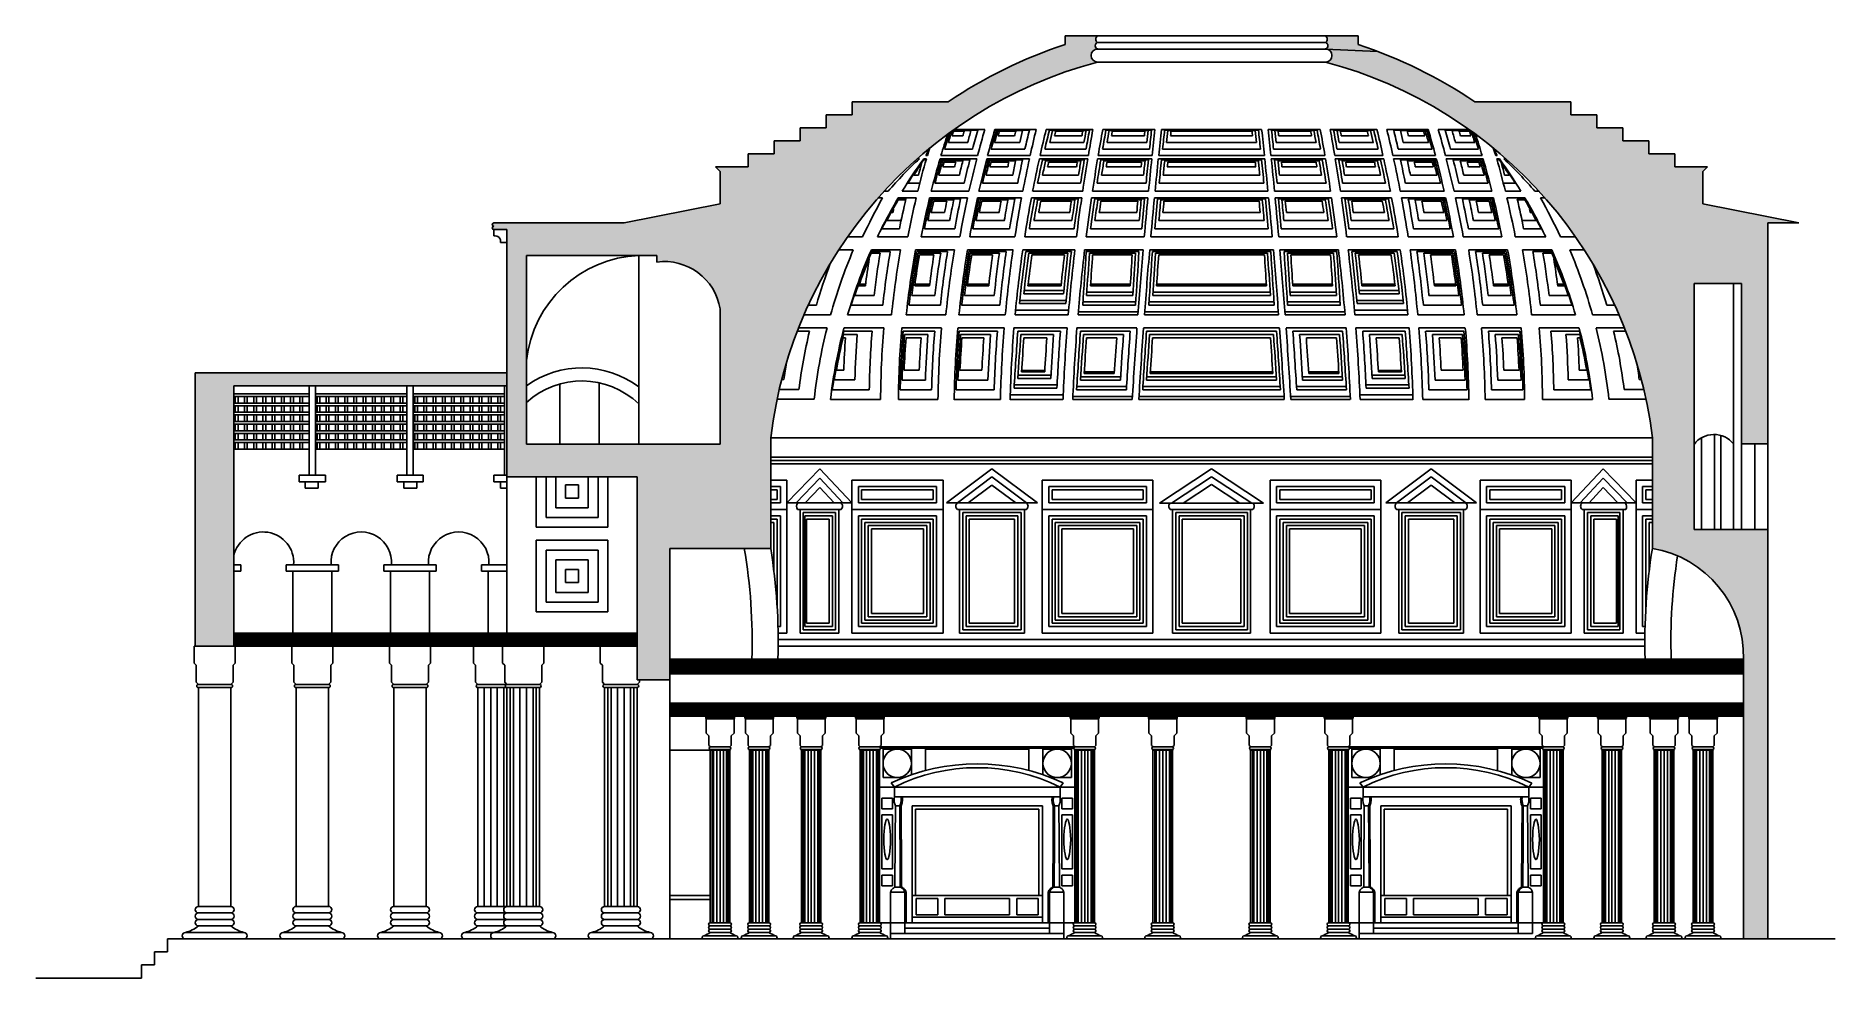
# Model space of a CAD drawing. Header units: metres. Extents: x 0 to 76362, y 0 to 39990.
import ezdxf

# ---------------------------------------------------------------- set-up
doc = ezdxf.new("R2010")
doc.units = ezdxf.units.M
for name, color, linetype in [('ceco.net 177 - a wall abov', 252, 'Continuous'), ('ceco.net 177 - a wall blow', 150, 'Continuous'), ('ceco.net 177 - a wall ptng', 142, 'Continuous'), ('ceco.net 177 - base', 7, 'Continuous'), ('ceco.net 177 - pillers', 142, 'Continuous')]:
    doc.layers.add(name, color=color, linetype=linetype)

msp = doc.modelspace()

# ---------------------------------------------------------------- hatches: boundary and pattern name
at = {"layer": 'ceco.net 177 - a wall abov'}
h = msp.add_hatch(color=256, dxfattribs=at)
h.paths.add_polyline_path([(29042, 32860), (24965, 32053), (19439, 32053, 1), (19439, 31914, 1), (19439, 31776), (19991, 31776), (19991, 31224), (19991, 21276), (25518, 21276), (25518, 12660), (26899, 12660), (26899, 13539), (26899, 18237), (31186, 18237), (31186, 22934, -0.306804), (45063, 38885, -1), (45063, 39437, -0.75942), (45063, 39714, -0.564127), (45063, 39990), (43681, 39990), (43681, 39628, 0.069464), (38726, 37200), (34650, 37200), (34650, 36647), (33544, 36647), (33544, 36095), (32439, 36095), (32439, 35542), (31334, 35542), (31334, 34990), (30229, 34990), (30229, 34437), (28847, 34437), (29042, 34242)])
h.paths.add_polyline_path([(29042, 28403), (29042, 22658), (20820, 22658), (20820, 25145), (20820, 30671), (26347, 30671), (26347, 30395, -0.404134)], flags=16)
for points in [[(54734, 39714, 0.564127), (54734, 39990), (56115, 39990), (56115, 39628, -0.069464), (61070, 37200), (65147, 37200), (65147, 36647), (66252, 36647), (66252, 36095), (67357, 36095), (67357, 35542), (68462, 35542), (68462, 34990), (69568, 34990), (69568, 34437), (70949, 34437), (70754, 34242), (70754, 32860), (74831, 32053), (73509, 32053), (73509, 22677), (72398, 22677), (72398, 29478), (70377, 29478), (70377, 19040), (73509, 19040), (73509, 1658), (72479, 1658), (72479, 13539, 0.373336), (68611, 18237), (68611, 22934, 0.306804), (54734, 38885, 1.097201), (54683, 39433, 0.91141)], [(6756, 14092), (8398, 14092), (8398, 25145), (19991, 25145), (19991, 25697), (6756, 25697)]]:
    msp.add_hatch(color=256, dxfattribs=at).paths.add_polyline_path(points)

# ---------------------------------------------------------------- linework, layer by layer
for p, q in [((45063, 39990), (43681, 39990)), ((43681, 39990), (43681, 39628)), ((45063, 39990), (54734, 39990)), ((45063, 39714), (54734, 39714)), ((54734, 39990), (56115, 39990)), ((56115, 39990), (56115, 39628)), ((45063, 39437), (54734, 39437)), ((54734, 39437), (56942, 39336)), ((45063, 38885), (54734, 38885)), ((34650, 36647), (34650, 37200)), ((34650, 37200), (38726, 37200)), ((65147, 37200), (61070, 37200)), ((65147, 36647), (65147, 37200)), ((32439, 35542), (32439, 36095)), ((32439, 36095), (33544, 36095)), ((33544, 36095), (33544, 36647)), ((33544, 36647), (34650, 36647)), ((66252, 36647), (65147, 36647)), ((66252, 36095), (66252, 36647)), ((67357, 36095), (66252, 36095)), ((67357, 35542), (67357, 36095)), ((31334, 34990), (31334, 35542)), ((31334, 35542), (32439, 35542)), ((68462, 35542), (67357, 35542)), ((68462, 34990), (68462, 35542)), ((29042, 34242), (28847, 34437)), ((28847, 34437), (30229, 34437)), ((30229, 34437), (30229, 34990)), ((30229, 34990), (31334, 34990)), ((69568, 34990), (68462, 34990)), ((69568, 34437), (69568, 34990)), ((70949, 34437), (69568, 34437)), ((70754, 34242), (70949, 34437)), ((29042, 32860), (29042, 34242)), ((70754, 32860), (70754, 34242)), ((24965, 32053), (29042, 32860)), ((74831, 32053), (70754, 32860)), ((19439, 32053), (24965, 32053)), ((19991, 31776), (19439, 31776)), ((19439, 31776), (19439, 31500)), ((19991, 14645), (19991, 31776)), ((19991, 31776), (19991, 31224)), ((73509, 32053), (73509, 22677)), ((74831, 32053), (73509, 32053)), ((19991, 31224), (19715, 31224)), ((20820, 25145), (20820, 30671)), ((20820, 30671), (26347, 30671)), ((26347, 30671), (26347, 30395)), ((70377, 29478), (70377, 19040)), ((70377, 29478), (72398, 29478)), ((72054, 29478), (72054, 19040)), ((72398, 29478), (72398, 22677)), ((29042, 22658), (29042, 28403)), ((19991, 25697), (6756, 25697)), ((6756, 14092), (6756, 25697)), ((19991, 25145), (8398, 25145)), ((8398, 14092), (8398, 25145)), ((20820, 22658), (20820, 25145)), ((31186, 22934), (31186, 18237)), ((68611, 22934), (68611, 18237)), ((70695, 22933), (70695, 19040)), ((71245, 23031), (71245, 19040)), ((71522, 23031), (71522, 19040)), ((20820, 22658), (29042, 22658)), ((72398, 22677), (73509, 22677)), ((72398, 22677), (72398, 19040)), ((72954, 22677), (72954, 19040)), ((73509, 22677), (73509, 19040)), ((19991, 21276), (25518, 21276)), ((21235, 21276), (21235, 19133)), ((21649, 21276), (21649, 19548)), ((22064, 21276), (22064, 19962)), ((23031, 20929), (22478, 20929)), ((22478, 20929), (22478, 20377)), ((22478, 20929), (23031, 20929)), ((22478, 20377), (22478, 20929)), ((23031, 20377), (23031, 20929)), ((23031, 20929), (23031, 20377)), ((23445, 19962), (23445, 21276)), ((23860, 19548), (23860, 21276)), ((24274, 19133), (24274, 21276)), ((25518, 12660), (25518, 21276)), ((23445, 19962), (22064, 19962)), ((23031, 20377), (22478, 20377)), ((22478, 20377), (23031, 20377)), ((24274, 19133), (21235, 19133)), ((23860, 19548), (21649, 19548)), ((21235, 15541), (21235, 18581)), ((24274, 18581), (21235, 18581)), ((24274, 18581), (24274, 15541)), ((73509, 19040), (70377, 19040)), ((73509, 19040), (73509, 1658)), ((21649, 15956), (21649, 18166)), ((23860, 18166), (21649, 18166)), ((23445, 17752), (22064, 17752)), ((22064, 16370), (22064, 17752)), ((23445, 17752), (23445, 16370)), ((23860, 18166), (23860, 15956)), ((31186, 18237), (26899, 18237)), ((26899, 18237), (26899, 12660)), ((22478, 17337), (23031, 17337)), ((22478, 17337), (22478, 16785)), ((22478, 16785), (22478, 17337)), ((23031, 17337), (22478, 17337)), ((23031, 16785), (23031, 17337)), ((23031, 17337), (23031, 16785)), ((23445, 16370), (22064, 16370)), ((22478, 16785), (23031, 16785)), ((23031, 16785), (22478, 16785)), ((24274, 15541), (21235, 15541)), ((23860, 15956), (21649, 15956)), ((6756, 14092), (8398, 14092)), ((26899, 13539), (26899, 1658)), ((72479, 13539), (72479, 1658)), ((26899, 12660), (25518, 12660)), ((26899, 9671), (28622, 9671)), ((26899, 3499), (28622, 3499)), ((26899, 3336), (28622, 3336)), ((72479, 1658), (73509, 1658))]:
    msp.add_line(p, q, dxfattribs=at)
for centre, radius, start, end in [((45101, 39576), 143, 105.57248, 254.42752), ((45146, 39852), 161, 121.14299, 238.85699), ((54650, 39852), 161, 301.14301, 58.85701), ((54695, 39576), 143, 285.57248, 74.42752), ((49898, 20666), 19955, 108.15342, 124.04776), ((45063, 39161), 276, 90, 270), ((54734, 39161), 276, 270, 90), ((49898, 20666), 19955, 55.95224, 71.84658), ((49898, 20666), 18849, 104.86459, 173.08957), ((49898, 20666), 18849, 6.91043, 75.13541), ((19439, 31984), 69.1, 90, 270), ((19439, 31845), 69.1, 90, 270), ((19494, 31279), 228, 346.0043, 103.9957), ((26664, 28004), 2412, 9.53163, 97.55295), ((71223, 22016), 1058, 38.23156, 143.04743), ((7018, 14299), 24486, 358.22169, 9.25355), ((67837, 13659), 4643, 358.52504, 80.4148)]:
    msp.add_arc(centre, radius, start, end, dxfattribs=at)
at = {"layer": 'ceco.net 177 - a wall blow'}
for p, q in [((39688, 35975), (38901, 35975)), ((38933, 35998), (39982, 35998)), ((38954, 35952), (39394, 35952)), ((38966, 36021), (40276, 36021)), ((40702, 36021), (42456, 36021)), ((40768, 35998), (42166, 35998)), ((40833, 35975), (41877, 35975)), ((40898, 35952), (41587, 35952)), ((42879, 36021), (44862, 36021)), ((43015, 35998), (44718, 35998)), ((43152, 35975), (44573, 35975)), ((43289, 35952), (44429, 35952)), ((45281, 36021), (47493, 36021)), ((45418, 35998), (47352, 35998)), ((45554, 35975), (47211, 35975)), ((45690, 35952), (47069, 35952)), ((47771, 36021), (49898, 36021)), ((47908, 35998), (49898, 35998)), ((48044, 35975), (49898, 35975)), ((48181, 35952), (49898, 35952)), ((52025, 36021), (49898, 36021)), ((51888, 35998), (49898, 35998)), ((51752, 35975), (49898, 35975)), ((51615, 35952), (49898, 35952)), ((54515, 36021), (52303, 36021)), ((54379, 35998), (52444, 35998)), ((54242, 35975), (52586, 35975)), ((54106, 35952), (52727, 35952)), ((56918, 36021), (54934, 36021)), ((56781, 35998), (55079, 35998)), ((56644, 35975), (55223, 35975)), ((56508, 35952), (55368, 35952)), ((59094, 36021), (57340, 36021)), ((59029, 35998), (57630, 35998)), ((58963, 35975), (57920, 35975)), ((58898, 35952), (58209, 35952)), ((60831, 36021), (59520, 36021)), ((60863, 35998), (59814, 35998)), ((60108, 35975), (60895, 35975)), ((60842, 35952), (60402, 35952)), ((37776, 34916), (37924, 35223)), ((37890, 35079), (37945, 35241)), ((38569, 35192), (39758, 35192)), ((38726, 35469), (39547, 35469)), ((38887, 35745), (39336, 35745)), ((40540, 35192), (41978, 35192)), ((40688, 35469), (41758, 35469)), ((40838, 35745), (41538, 35745)), ((42825, 35192), (44575, 35192)), ((43031, 35469), (44483, 35469)), ((43238, 35745), (44391, 35745)), ((45274, 35192), (47266, 35192)), ((45463, 35469), (47157, 35469)), ((45652, 35745), (47047, 35745)), ((47822, 35192), (49898, 35192)), ((47990, 35469), (49898, 35469)), ((48159, 35745), (49898, 35745)), ((51638, 35745), (49898, 35745)), ((51806, 35469), (49898, 35469)), ((51974, 35192), (49898, 35192)), ((54522, 35192), (52530, 35192)), ((54333, 35469), (52640, 35469)), ((54144, 35745), (52749, 35745)), ((56971, 35192), (55221, 35192)), ((56766, 35469), (55313, 35469)), ((56558, 35745), (55405, 35745)), ((59256, 35192), (57818, 35192)), ((59108, 35469), (58038, 35469)), ((58958, 35745), (58258, 35745)), ((61228, 35192), (60038, 35192)), ((61070, 35469), (60250, 35469)), ((60910, 35745), (60460, 35745)), ((61906, 35079), (61851, 35241)), ((62020, 34916), (61873, 35223)), ((37498, 34778), (37402, 34778)), ((37780, 34732), (37675, 34732)), ((37793, 34778), (37680, 34778)), ((37835, 34916), (37776, 34916)), ((37835, 34916), (37890, 35079)), ((38373, 34778), (39935, 34778)), ((38414, 34916), (39971, 34916)), ((38432, 34732), (39638, 34732)), ((38490, 34433), (38994, 34433)), ((38491, 34686), (39341, 34686)), ((38549, 34640), (39045, 34640)), ((40359, 34778), (42170, 34778)), ((40395, 34916), (42200, 34916)), ((40418, 34732), (41877, 34732)), ((40478, 34686), (41584, 34686)), ((40484, 34433), (41248, 34433)), ((40537, 34640), (41292, 34640)), ((44646, 34778), (42591, 34778)), ((42621, 34916), (44669, 34916)), ((44498, 34732), (42722, 34732)), ((44350, 34686), (42853, 34686)), ((42940, 34433), (44169, 34433)), ((44203, 34640), (42985, 34640)), ((45064, 34778), (47362, 34778)), ((45087, 34916), (47377, 34916)), ((45196, 34732), (47219, 34732)), ((45329, 34686), (47075, 34686)), ((45427, 34433), (46911, 34433)), ((45461, 34640), (46932, 34640)), ((47640, 34778), (49898, 34778)), ((47654, 34916), (49898, 34916)), ((47774, 34732), (49898, 34732)), ((47908, 34686), (49898, 34686)), ((48021, 34433), (49898, 34433)), ((48043, 34640), (49898, 34640)), ((52142, 34916), (49898, 34916)), ((52156, 34778), (49898, 34778)), ((52022, 34732), (49898, 34732)), ((51888, 34686), (49898, 34686)), ((51754, 34640), (49898, 34640)), ((51775, 34433), (49898, 34433)), ((54709, 34916), (52420, 34916)), ((54732, 34778), (52434, 34778)), ((54600, 34732), (52578, 34732)), ((54468, 34686), (52721, 34686)), ((54335, 34640), (52865, 34640)), ((54369, 34433), (52886, 34433)), ((57175, 34916), (55128, 34916)), ((55151, 34778), (57206, 34778)), ((55298, 34732), (57074, 34732)), ((55446, 34686), (56943, 34686)), ((55594, 34640), (56812, 34640)), ((56857, 34433), (55627, 34433)), ((59401, 34916), (57596, 34916)), ((59437, 34778), (57627, 34778)), ((59378, 34732), (57920, 34732)), ((59319, 34686), (58212, 34686)), ((59259, 34640), (58504, 34640)), ((59312, 34433), (58548, 34433)), ((61382, 34916), (59825, 34916)), ((61423, 34778), (59861, 34778)), ((61364, 34732), (60158, 34732)), ((61306, 34686), (60455, 34686)), ((61247, 34640), (60751, 34640)), ((61306, 34433), (60803, 34433)), ((61962, 34916), (61906, 35079)), ((61962, 34916), (62020, 34916)), ((62004, 34778), (62116, 34778)), ((62017, 34732), (62121, 34732)), ((62299, 34778), (62395, 34778)), ((37513, 33742), (37006, 33742)), ((37460, 34087), (37258, 34087)), ((38160, 33742), (39397, 33742)), ((38323, 34087), (39195, 34087)), ((40174, 33742), (41672, 33742)), ((40327, 34087), (41459, 34087)), ((42515, 33742), (44340, 33742)), ((42726, 34087), (44254, 34087)), ((45037, 33742), (47119, 33742)), ((45231, 34087), (47015, 34087)), ((47675, 33742), (49898, 33742)), ((47848, 34087), (49898, 34087)), ((51949, 34087), (49898, 34087)), ((52122, 33742), (49898, 33742)), ((54759, 33742), (52677, 33742)), ((54565, 34087), (52782, 34087)), ((57282, 33742), (55456, 33742)), ((57071, 34087), (55542, 34087)), ((59622, 33742), (58124, 33742)), ((59469, 34087), (58337, 34087)), ((61637, 33742), (60399, 33742)), ((61473, 34087), (60602, 34087)), ((62283, 33742), (62791, 33742)), ((62336, 34087), (62538, 34087)), ((35938, 33120), (35749, 33120)), ((36170, 33396), (35997, 33396)), ((37360, 33120), (36597, 33120)), ((36924, 33074), (36597, 33074)), ((36913, 33028), (36597, 33028)), ((37427, 33396), (36763, 33396)), ((37932, 33120), (39541, 33120)), ((37992, 33074), (39249, 33074)), ((38000, 33396), (39602, 33396)), ((38052, 33028), (38956, 33028)), ((38112, 32982), (38664, 32982)), ((39962, 33120), (41835, 33120)), ((40023, 33074), (41545, 33074)), ((40024, 33396), (41887, 33396)), ((40084, 33028), (41256, 33028)), ((40144, 32982), (40967, 32982)), ((42254, 33120), (44387, 33120)), ((42306, 33396), (44428, 33396)), ((42386, 33074), (44241, 33074)), ((42518, 33028), (44094, 33028)), ((42650, 32982), (43948, 32982)), ((44804, 33120), (47198, 33120)), ((44845, 33396), (47224, 33396)), ((44937, 33074), (47055, 33074)), ((45070, 33028), (46912, 33028)), ((45203, 32982), (46768, 32982)), ((47475, 33120), (49898, 33120)), ((47502, 33396), (49898, 33396)), ((47610, 33074), (49898, 33074)), ((47744, 33028), (49898, 33028)), ((47879, 32982), (49898, 32982)), ((52294, 33396), (49898, 33396)), ((52321, 33120), (49898, 33120)), ((52186, 33074), (49898, 33074)), ((52052, 33028), (49898, 33028)), ((51918, 32982), (49898, 32982)), ((54951, 33396), (52572, 33396)), ((54992, 33120), (52598, 33120)), ((54859, 33074), (52742, 33074)), ((54726, 33028), (52885, 33028)), ((54593, 32982), (53028, 32982)), ((57490, 33396), (55369, 33396)), ((57542, 33120), (55409, 33120)), ((57411, 33074), (55556, 33074)), ((57279, 33028), (55702, 33028)), ((57147, 32982), (55848, 32982)), ((59773, 33396), (57910, 33396)), ((59834, 33120), (57962, 33120)), ((59773, 33074), (58251, 33074)), ((59713, 33028), (58541, 33028)), ((59652, 32982), (58830, 32982)), ((61796, 33396), (60194, 33396)), ((61864, 33120), (60255, 33120)), ((61804, 33074), (60548, 33074)), ((61744, 33028), (60840, 33028)), ((61684, 32982), (61132, 32982)), ((62370, 33396), (63033, 33396)), ((62436, 33120), (63199, 33120)), ((62873, 33074), (63199, 33074)), ((62883, 33028), (63200, 33028)), ((63626, 33396), (63799, 33396)), ((63858, 33120), (64047, 33120)), ((36721, 32153), (36112, 32153)), ((36370, 32498), (36323, 32498)), ((37853, 32153), (38780, 32153)), ((38000, 32498), (38566, 32498)), ((39904, 32153), (41104, 32153)), ((40043, 32498), (40882, 32498)), ((42362, 32153), (43973, 32153)), ((42562, 32498), (43880, 32498)), ((44948, 32153), (46830, 32153)), ((45134, 32498), (46723, 32498)), ((47662, 32153), (49898, 32153)), ((47833, 32498), (49898, 32498)), ((51963, 32498), (49898, 32498)), ((52134, 32153), (49898, 32153)), ((54849, 32153), (52966, 32153)), ((54662, 32498), (53073, 32498)), ((57434, 32153), (55823, 32153)), ((57234, 32498), (55916, 32498)), ((59893, 32153), (58693, 32153)), ((59753, 32498), (58915, 32498)), ((61943, 32153), (61016, 32153)), ((61796, 32498), (61230, 32498)), ((63076, 32153), (63685, 32153)), ((63426, 32498), (63473, 32498)), ((35089, 31462), (34447, 31462)), ((37006, 31462), (35714, 31462)), ((36651, 31808), (35909, 31808)), ((37571, 31462), (39216, 31462)), ((37711, 31808), (38997, 31808)), ((39634, 31462), (41553, 31462)), ((39767, 31808), (41327, 31808)), ((41971, 31462), (44163, 31462)), ((42165, 31808), (44067, 31808)), ((44579, 31462), (47045, 31462)), ((44763, 31808), (46937, 31808)), ((47323, 31462), (49898, 31462)), ((47492, 31808), (49898, 31808)), ((52304, 31808), (49898, 31808)), ((52474, 31462), (49898, 31462)), ((55217, 31462), (52751, 31462)), ((55034, 31808), (52859, 31808)), ((57826, 31462), (55634, 31462)), ((57631, 31808), (55729, 31808)), ((60162, 31462), (58244, 31462)), ((60029, 31808), (58469, 31808)), ((62225, 31462), (60581, 31462)), ((62086, 31808), (60799, 31808)), ((62790, 31462), (64083, 31462)), ((63145, 31808), (63888, 31808)), ((64708, 31462), (65350, 31462)), ((34693, 30910), (34075, 30910)), ((35830, 30771), (35448, 30771)), ((36262, 30840), (35453, 30840)), ((36695, 30910), (35459, 30910)), ((37330, 30910), (38984, 30910)), ((37388, 30840), (38693, 30840)), ((37446, 30771), (38402, 30771)), ((37504, 30702), (38111, 30702)), ((39540, 30910), (41471, 30910)), ((39599, 30840), (41182, 30840)), ((39657, 30771), (40893, 30771)), ((39716, 30702), (40604, 30702)), ((41888, 30910), (44096, 30910)), ((42017, 30840), (43948, 30840)), ((42147, 30770), (43801, 30770)), ((42277, 30701), (43654, 30701)), ((44512, 30910), (46997, 30910)), ((44583, 30840), (46817, 30840)), ((44717, 30771), (46674, 30771)), ((44850, 30702), (46532, 30702)), ((47274, 30910), (49898, 30910)), ((47387, 30910), (49898, 30910)), ((47387, 30840), (49898, 30840)), ((47521, 30771), (49898, 30771)), ((47655, 30702), (49898, 30702)), ((52409, 30910), (49898, 30910)), ((52522, 30910), (49898, 30910)), ((52409, 30840), (49898, 30840)), ((52275, 30771), (49898, 30771)), ((52142, 30702), (49898, 30702)), ((55284, 30910), (52799, 30910)), ((55213, 30840), (52979, 30840)), ((55080, 30771), (53122, 30771)), ((54946, 30702), (53265, 30702)), ((57908, 30910), (55701, 30910)), ((57779, 30840), (55848, 30840)), ((57649, 30770), (55995, 30770)), ((57520, 30701), (56142, 30701)), ((60256, 30910), (58326, 30910)), ((60198, 30840), (58615, 30840)), ((60139, 30771), (58903, 30771)), ((60080, 30702), (59192, 30702)), ((62466, 30910), (60813, 30910)), ((62408, 30840), (61104, 30840)), ((62350, 30771), (61394, 30771)), ((62292, 30702), (61685, 30702)), ((63102, 30910), (64338, 30910)), ((63534, 30840), (64343, 30840)), ((63966, 30771), (64348, 30771)), ((65103, 30910), (65721, 30910)), ((35207, 29390), (34924, 29390)), ((35216, 29459), (34948, 29459)), ((37300, 29390), (37928, 29390)), ((37928, 29390), (37300, 29390)), ((37937, 29459), (37310, 29459)), ((39527, 29390), (40440, 29390)), ((40440, 29390), (39527, 29390)), ((40448, 29459), (39536, 29459)), ((41929, 29043), (43619, 29043)), ((41945, 29181), (43632, 29181)), ((42107, 29388), (43514, 29388)), ((43514, 29390), (42108, 29390)), ((43521, 29459), (42116, 29459)), ((44605, 29113), (46568, 29113)), ((46448, 29390), (44761, 29390)), ((46453, 29459), (44766, 29459)), ((47409, 29113), (49898, 29113)), ((47565, 29390), (49898, 29390)), ((47565, 29390), (49898, 29390)), ((47570, 29459), (49898, 29459)), ((47570, 29459), (49898, 29459)), ((52227, 29459), (49898, 29459)), ((52227, 29459), (49898, 29459)), ((52231, 29390), (49898, 29390)), ((52231, 29390), (49898, 29390)), ((52387, 29113), (49898, 29113)), ((55192, 29113), (53228, 29113)), ((53344, 29459), (55031, 29459)), ((53348, 29390), (55035, 29390)), ((57852, 29181), (56164, 29181)), ((57867, 29043), (56177, 29043)), ((56276, 29459), (57681, 29459)), ((56283, 29390), (57689, 29390)), ((57689, 29388), (56283, 29388)), ((59349, 29459), (60260, 29459)), ((59357, 29390), (60269, 29390)), ((60269, 29390), (59357, 29390)), ((61860, 29459), (62487, 29459)), ((61868, 29390), (62496, 29390)), ((62496, 29390), (61868, 29390)), ((64580, 29459), (64848, 29459)), ((64589, 29390), (64873, 29390)), ((33124, 28561), (32782, 28561)), ((35943, 28561), (34597, 28561)), ((35573, 28975), (34755, 28975)), ((37057, 28561), (38389, 28561)), ((37176, 28975), (38157, 28975)), ((39290, 28561), (40907, 28561)), ((39407, 28975), (40672, 28975)), ((41580, 28352), (43834, 28352)), ((41747, 28628), (43719, 28628)), ((41761, 28767), (43732, 28767)), ((44243, 28285), (46785, 28285)), ((44432, 28561), (46668, 28561)), ((44440, 28699), (46678, 28699)), ((44596, 28975), (46559, 28975)), ((47062, 28285), (49898, 28285)), ((47236, 28561), (49898, 28561)), ((47244, 28699), (49898, 28699)), ((47400, 28975), (49898, 28975)), ((52396, 28975), (49898, 28975)), ((52552, 28699), (49898, 28699)), ((52561, 28561), (49898, 28561)), ((52734, 28285), (49898, 28285)), ((55553, 28285), (53011, 28285)), ((55356, 28699), (53118, 28699)), ((55365, 28561), (53128, 28561)), ((55200, 28975), (53238, 28975)), ((58216, 28352), (55963, 28352)), ((58035, 28767), (56064, 28767)), ((58050, 28628), (56077, 28628)), ((60506, 28561), (58889, 28561)), ((60390, 28975), (59124, 28975)), ((62740, 28561), (61408, 28561)), ((62620, 28975), (61640, 28975)), ((63854, 28561), (65200, 28561)), ((64223, 28975), (65041, 28975)), ((66673, 28561), (67015, 28561)), ((33577, 27594), (32368, 27594)), ((33724, 28146), (32597, 28146)), ((35987, 27594), (34295, 27594)), ((36316, 28146), (34448, 28146)), ((36752, 27594), (38436, 27594)), ((36942, 28146), (38624, 28146)), ((39127, 27594), (41098, 27594)), ((39178, 28146), (41145, 28146)), ((41513, 27594), (43771, 27594)), ((41561, 28146), (43816, 28146)), ((44187, 27594), (46734, 27594)), ((44232, 28146), (46775, 28146)), ((47011, 27594), (49898, 27594)), ((47052, 28146), (49898, 28146)), ((52744, 28146), (49898, 28146)), ((52785, 27594), (49898, 27594)), ((55565, 28146), (53022, 28146)), ((55610, 27594), (53062, 27594)), ((58235, 28146), (55980, 28146)), ((58283, 27594), (56025, 27594)), ((60618, 28146), (58651, 28146)), ((60669, 27594), (58699, 27594)), ((62854, 28146), (61172, 28146)), ((63045, 27594), (61361, 27594)), ((63480, 28146), (65349, 28146)), ((63809, 27594), (65502, 27594)), ((66073, 28146), (67200, 28146)), ((66219, 27594), (67428, 27594)), ((32832, 27456), (32314, 27456)), ((34362, 27179), (34261, 27179)), ((34856, 27317), (34272, 27317)), ((35491, 27456), (34283, 27456)), ((36812, 27456), (38147, 27456)), ((36870, 27317), (37859, 27317)), ((36929, 27179), (37571, 27179)), ((39185, 27456), (40809, 27456)), ((39243, 27317), (40522, 27317)), ((39302, 27179), (40234, 27179)), ((41675, 27456), (43484, 27456)), ((41804, 27317), (43196, 27317)), ((41932, 27179), (42909, 27179)), ((44336, 27456), (46447, 27456)), ((44464, 27317), (46160, 27317)), ((44593, 27179), (45874, 27179)), ((47140, 27456), (49898, 27456)), ((47269, 27317), (49898, 27317)), ((47397, 27179), (49898, 27179)), ((52656, 27456), (49898, 27456)), ((52528, 27317), (49898, 27317)), ((52399, 27179), (49898, 27179)), ((55461, 27456), (53349, 27456)), ((55332, 27317), (53636, 27317)), ((55203, 27179), (53923, 27179)), ((58121, 27456), (56313, 27456)), ((57993, 27317), (56600, 27317)), ((57864, 27179), (56887, 27179)), ((60611, 27456), (58987, 27456)), ((60553, 27317), (59275, 27317)), ((60494, 27179), (59562, 27179)), ((62984, 27456), (61649, 27456)), ((62926, 27317), (61938, 27317)), ((62867, 27179), (62225, 27179)), ((64305, 27456), (65514, 27456)), ((64940, 27317), (65525, 27317)), ((65435, 27179), (65535, 27179)), ((66964, 27456), (67482, 27456)), ((31743, 25404), (31654, 25404)), ((34758, 25388), (33883, 25388)), ((34287, 25803), (33975, 25803)), ((36761, 25383), (37752, 25383)), ((36847, 25798), (37491, 25798)), ((39134, 25383), (40409, 25383)), ((39220, 25798), (40151, 25798)), ((41679, 25451), (43080, 25451)), ((41688, 25589), (43087, 25589)), ((41835, 25727), (42818, 25727)), ((41839, 25796), (42822, 25796)), ((44335, 25383), (46031, 25383)), ((44343, 25521), (46040, 25521)), ((44491, 25660), (45772, 25660)), ((44495, 25729), (45776, 25729)), ((47139, 25383), (49898, 25383)), ((47148, 25521), (49898, 25521)), ((47295, 25660), (49898, 25660)), ((47299, 25729), (49898, 25729)), ((52497, 25729), (49898, 25729)), ((52501, 25660), (49898, 25660)), ((52649, 25521), (49898, 25521)), ((52657, 25383), (49898, 25383)), ((55453, 25521), (53756, 25521)), ((55462, 25383), (53765, 25383)), ((55301, 25729), (54020, 25729)), ((55306, 25660), (54024, 25660)), ((58109, 25589), (56709, 25589)), ((58117, 25451), (56716, 25451)), ((57957, 25796), (56975, 25796)), ((57961, 25727), (56978, 25727)), ((60662, 25383), (59387, 25383)), ((60577, 25798), (59645, 25798)), ((63035, 25383), (62044, 25383)), ((62950, 25798), (62305, 25798)), ((65038, 25388), (65913, 25388)), ((65509, 25803), (65822, 25803)), ((68054, 25404), (68142, 25404)), ((8398, 24799), (11592, 24799)), ((8398, 24684), (11592, 24684)), ((8460, 24408), (8460, 24684)), ((8575, 24408), (8575, 24684)), ((8852, 24408), (8852, 24684)), ((8967, 24408), (8967, 24684)), ((9243, 24408), (9243, 24684)), ((9358, 24408), (9358, 24684)), ((9634, 24408), (9634, 24684)), ((9750, 24408), (9750, 24684)), ((10026, 24408), (10026, 24684)), ((10141, 24408), (10141, 24684)), ((10417, 24408), (10417, 24684)), ((10532, 24408), (10532, 24684)), ((10809, 24408), (10809, 24684)), ((10924, 24408), (10924, 24684)), ((11200, 24408), (11200, 24684)), ((11315, 24408), (11315, 24684)), ((11592, 21345), (11592, 25145)), ((11868, 21345), (11868, 25145)), ((11868, 24799), (15736, 24799)), ((11868, 24684), (15736, 24684)), ((11931, 24408), (11931, 24684)), ((12046, 24408), (12046, 24684)), ((12322, 24408), (12322, 24684)), ((12437, 24408), (12437, 24684)), ((12713, 24408), (12713, 24684)), ((12829, 24408), (12829, 24684)), ((13105, 24408), (13105, 24684)), ((13220, 24408), (13220, 24684)), ((13496, 24408), (13496, 24684)), ((13611, 24408), (13611, 24684)), ((13888, 24408), (13888, 24684)), ((14003, 24408), (14003, 24684)), ((14279, 24408), (14279, 24684)), ((14394, 24408), (14394, 24684)), ((14671, 24408), (14671, 24684)), ((14786, 24408), (14786, 24684)), ((15062, 24408), (15062, 24684)), ((15177, 24408), (15177, 24684)), ((15454, 24408), (15454, 24684)), ((15569, 24408), (15569, 24684)), ((15736, 21345), (15736, 25145)), ((16013, 21345), (16013, 25145)), ((16013, 24799), (19881, 24799)), ((16013, 24684), (19881, 24684)), ((16075, 24408), (16075, 24684)), ((16190, 24408), (16190, 24684)), ((16467, 24408), (16467, 24684)), ((16582, 24408), (16582, 24684)), ((16858, 24408), (16858, 24684)), ((16973, 24408), (16973, 24684)), ((17250, 24408), (17250, 24684)), ((17365, 24408), (17365, 24684)), ((17641, 24408), (17641, 24684)), ((17756, 24408), (17756, 24684)), ((18032, 24408), (18032, 24684)), ((18148, 24408), (18148, 24684)), ((18424, 24408), (18424, 24684)), ((18539, 24408), (18539, 24684)), ((18815, 24408), (18815, 24684)), ((18931, 24408), (18931, 24684)), ((19207, 24408), (19207, 24684)), ((19322, 24408), (19322, 24684)), ((19598, 24408), (19598, 24684)), ((19713, 24408), (19713, 24684)), ((19881, 21345), (19881, 25145)), ((33031, 24575), (31459, 24575)), ((32384, 24990), (31551, 24990)), ((35850, 24559), (33725, 24559)), ((35371, 24974), (33800, 24974)), ((36610, 24554), (38286, 24554)), ((36680, 24969), (38017, 24969)), ((38976, 24554), (40935, 24554)), ((39053, 24969), (40671, 24969)), ((41350, 24554), (43592, 24554)), ((41355, 24760), (43601, 24760)), ((41515, 25036), (43337, 25036)), ((41523, 25174), (43343, 25174)), ((44007, 24554), (46535, 24554)), ((44013, 24692), (46543, 24692)), ((44171, 24969), (46283, 24969)), ((44179, 25107), (46291, 25107)), ((46811, 24554), (49898, 24554)), ((46820, 24692), (49898, 24692)), ((46975, 24969), (49898, 24969)), ((46983, 25107), (49898, 25107)), ((52813, 25107), (49898, 25107)), ((52822, 24969), (49898, 24969)), ((52977, 24692), (49898, 24692)), ((52985, 24554), (49898, 24554)), ((55783, 24692), (53253, 24692)), ((55789, 24554), (53262, 24554)), ((55617, 25107), (53505, 25107)), ((55626, 24969), (53514, 24969)), ((58441, 24760), (56195, 24760)), ((58447, 24554), (56204, 24554)), ((58273, 25174), (56453, 25174)), ((58282, 25036), (56460, 25036)), ((60820, 24554), (58861, 24554)), ((60743, 24969), (59126, 24969)), ((63187, 24554), (61511, 24554)), ((63116, 24969), (61779, 24969)), ((63946, 24559), (66072, 24559)), ((64425, 24974), (65997, 24974)), ((66766, 24575), (68338, 24575)), ((67412, 24990), (68245, 24990)), ((8398, 24408), (11592, 24408)), ((8398, 24293), (11592, 24293)), ((8398, 24016), (11592, 24016)), ((8398, 23901), (11592, 23901)), ((8460, 24016), (8460, 24293)), ((8460, 23625), (8460, 23901)), ((8575, 24016), (8575, 24293)), ((8575, 23625), (8575, 23901)), ((8852, 24016), (8852, 24293)), ((8852, 23625), (8852, 23901)), ((8967, 24016), (8967, 24293)), ((8967, 23625), (8967, 23901)), ((9243, 24016), (9243, 24293)), ((9243, 23625), (9243, 23901)), ((9358, 24016), (9358, 24293)), ((9358, 23625), (9358, 23901)), ((9634, 24016), (9634, 24293)), ((9634, 23625), (9634, 23901)), ((9750, 24016), (9750, 24293)), ((9750, 23625), (9750, 23901)), ((10026, 24016), (10026, 24293)), ((10026, 23625), (10026, 23901)), ((10141, 24016), (10141, 24293)), ((10141, 23625), (10141, 23901)), ((10417, 24016), (10417, 24293)), ((10417, 23625), (10417, 23901)), ((10532, 24016), (10532, 24293)), ((10532, 23625), (10532, 23901)), ((10809, 24016), (10809, 24293)), ((10809, 23625), (10809, 23901)), ((10924, 24016), (10924, 24293)), ((10924, 23625), (10924, 23901)), ((11200, 24016), (11200, 24293)), ((11200, 23625), (11200, 23901)), ((11315, 24016), (11315, 24293)), ((11315, 23625), (11315, 23901)), ((11868, 24408), (15736, 24408)), ((11868, 24293), (15736, 24293)), ((11868, 24016), (15736, 24016)), ((11868, 23901), (15736, 23901)), ((11931, 24016), (11931, 24293)), ((11931, 23625), (11931, 23901)), ((12046, 24016), (12046, 24293)), ((12046, 23625), (12046, 23901)), ((12322, 24016), (12322, 24293)), ((12322, 23625), (12322, 23901)), ((12437, 24016), (12437, 24293)), ((12437, 23625), (12437, 23901)), ((12713, 24016), (12713, 24293)), ((12713, 23625), (12713, 23901)), ((12829, 24016), (12829, 24293)), ((12829, 23625), (12829, 23901)), ((13105, 24016), (13105, 24293)), ((13105, 23625), (13105, 23901)), ((13220, 24016), (13220, 24293)), ((13220, 23625), (13220, 23901)), ((13496, 24016), (13496, 24293)), ((13496, 23625), (13496, 23901)), ((13611, 24016), (13611, 24293)), ((13611, 23625), (13611, 23901)), ((13888, 24016), (13888, 24293)), ((13888, 23625), (13888, 23901)), ((14003, 24016), (14003, 24293)), ((14003, 23625), (14003, 23901)), ((14279, 24016), (14279, 24293)), ((14279, 23625), (14279, 23901)), ((14394, 24016), (14394, 24293)), ((14394, 23625), (14394, 23901)), ((14671, 24016), (14671, 24293)), ((14671, 23625), (14671, 23901)), ((14786, 24016), (14786, 24293)), ((14786, 23625), (14786, 23901)), ((15062, 24016), (15062, 24293)), ((15062, 23625), (15062, 23901)), ((15177, 24016), (15177, 24293)), ((15177, 23625), (15177, 23901)), ((15454, 24016), (15454, 24293)), ((15454, 23625), (15454, 23901)), ((15569, 24016), (15569, 24293)), ((15569, 23625), (15569, 23901)), ((16013, 24408), (19881, 24408)), ((16013, 24293), (19881, 24293)), ((16013, 24016), (19881, 24016)), ((16013, 23901), (19881, 23901)), ((16075, 24016), (16075, 24293)), ((16075, 23625), (16075, 23901)), ((16190, 24016), (16190, 24293)), ((16190, 23625), (16190, 23901)), ((16467, 24016), (16467, 24293)), ((16467, 23625), (16467, 23901)), ((16582, 24016), (16582, 24293)), ((16582, 23625), (16582, 23901)), ((16858, 24016), (16858, 24293)), ((16858, 23625), (16858, 23901)), ((16973, 24016), (16973, 24293)), ((16973, 23625), (16973, 23901)), ((17250, 24016), (17250, 24293)), ((17250, 23625), (17250, 23901)), ((17365, 24016), (17365, 24293)), ((17365, 23625), (17365, 23901)), ((17641, 24016), (17641, 24293)), ((17641, 23625), (17641, 23901)), ((17756, 24016), (17756, 24293)), ((17756, 23625), (17756, 23901)), ((18032, 24016), (18032, 24293)), ((18032, 23625), (18032, 23901)), ((18148, 24016), (18148, 24293)), ((18148, 23625), (18148, 23901)), ((18424, 24016), (18424, 24293)), ((18424, 23625), (18424, 23901)), ((18539, 24016), (18539, 24293)), ((18539, 23625), (18539, 23901)), ((18815, 24016), (18815, 24293)), ((18815, 23625), (18815, 23901)), ((18931, 24016), (18931, 24293)), ((18931, 23625), (18931, 23901)), ((19207, 24016), (19207, 24293)), ((19207, 23625), (19207, 23901)), ((19322, 24016), (19322, 24293)), ((19322, 23625), (19322, 23901)), ((19598, 24016), (19598, 24293)), ((19598, 23625), (19598, 23901)), ((19713, 24016), (19713, 24293)), ((19713, 23625), (19713, 23901)), ((8398, 23625), (11592, 23625)), ((8398, 23510), (11592, 23510)), ((8398, 23234), (11592, 23234)), ((8398, 23118), (11592, 23118)), ((8460, 23234), (8460, 23510)), ((8460, 22842), (8460, 23118)), ((8575, 23234), (8575, 23510)), ((8575, 22842), (8575, 23118)), ((8852, 23234), (8852, 23510)), ((8852, 22842), (8852, 23118)), ((8967, 23234), (8967, 23510)), ((8967, 22842), (8967, 23118)), ((9243, 23234), (9243, 23510)), ((9243, 22842), (9243, 23118)), ((9358, 23234), (9358, 23510)), ((9358, 22842), (9358, 23118)), ((9634, 23234), (9634, 23510)), ((9634, 22842), (9634, 23118)), ((9750, 23234), (9750, 23510)), ((9750, 22842), (9750, 23118)), ((10026, 23234), (10026, 23510)), ((10026, 22842), (10026, 23118)), ((10141, 23234), (10141, 23510)), ((10141, 22842), (10141, 23118)), ((10417, 23234), (10417, 23510)), ((10417, 22842), (10417, 23118)), ((10532, 23234), (10532, 23510)), ((10532, 22842), (10532, 23118)), ((10809, 23234), (10809, 23510)), ((10809, 22842), (10809, 23118)), ((10924, 23234), (10924, 23510)), ((10924, 22842), (10924, 23118)), ((11200, 23234), (11200, 23510)), ((11200, 22842), (11200, 23118)), ((11315, 23234), (11315, 23510)), ((11315, 22842), (11315, 23118)), ((11868, 23625), (15736, 23625)), ((11868, 23510), (15736, 23510)), ((11868, 23234), (15736, 23234)), ((11868, 23118), (15736, 23118)), ((11931, 23234), (11931, 23510)), ((11931, 22842), (11931, 23118)), ((12046, 23234), (12046, 23510)), ((12046, 22842), (12046, 23118)), ((12322, 23234), (12322, 23510)), ((12322, 22842), (12322, 23118)), ((12437, 23234), (12437, 23510)), ((12437, 22842), (12437, 23118)), ((12713, 23234), (12713, 23510)), ((12713, 22842), (12713, 23118)), ((12829, 23234), (12829, 23510)), ((12829, 22842), (12829, 23118)), ((13105, 23234), (13105, 23510)), ((13105, 22842), (13105, 23118)), ((13220, 23234), (13220, 23510)), ((13220, 22842), (13220, 23118)), ((13496, 23234), (13496, 23510)), ((13496, 22842), (13496, 23118)), ((13611, 23234), (13611, 23510)), ((13611, 22842), (13611, 23118)), ((13888, 23234), (13888, 23510)), ((13888, 22842), (13888, 23118)), ((14003, 23234), (14003, 23510)), ((14003, 22842), (14003, 23118)), ((14279, 23234), (14279, 23510)), ((14279, 22842), (14279, 23118)), ((14394, 23234), (14394, 23510)), ((14394, 22842), (14394, 23118)), ((14671, 23234), (14671, 23510)), ((14671, 22842), (14671, 23118)), ((14786, 23234), (14786, 23510)), ((14786, 22842), (14786, 23118)), ((15062, 23234), (15062, 23510)), ((15062, 22842), (15062, 23118)), ((15177, 23234), (15177, 23510)), ((15177, 22842), (15177, 23118)), ((15454, 23234), (15454, 23510)), ((15454, 22842), (15454, 23118)), ((15569, 23234), (15569, 23510)), ((15569, 22842), (15569, 23118)), ((16013, 23625), (19881, 23625)), ((16013, 23510), (19881, 23510)), ((16013, 23234), (19881, 23234)), ((16013, 23118), (19881, 23118)), ((16075, 23234), (16075, 23510)), ((16075, 22842), (16075, 23118)), ((16190, 23234), (16190, 23510)), ((16190, 22842), (16190, 23118)), ((16467, 23234), (16467, 23510)), ((16467, 22842), (16467, 23118)), ((16582, 23234), (16582, 23510)), ((16582, 22842), (16582, 23118)), ((16858, 23234), (16858, 23510)), ((16858, 22842), (16858, 23118)), ((16973, 23234), (16973, 23510)), ((16973, 22842), (16973, 23118)), ((17250, 23234), (17250, 23510)), ((17250, 22842), (17250, 23118)), ((17365, 23234), (17365, 23510)), ((17365, 22842), (17365, 23118)), ((17641, 23234), (17641, 23510)), ((17641, 22842), (17641, 23118)), ((17756, 23234), (17756, 23510)), ((17756, 22842), (17756, 23118)), ((18032, 23234), (18032, 23510)), ((18032, 22842), (18032, 23118)), ((18148, 23234), (18148, 23510)), ((18148, 22842), (18148, 23118)), ((18424, 23234), (18424, 23510)), ((18424, 22842), (18424, 23118)), ((18539, 23234), (18539, 23510)), ((18539, 22842), (18539, 23118)), ((18815, 23234), (18815, 23510)), ((18815, 22842), (18815, 23118)), ((18931, 23234), (18931, 23510)), ((18931, 22842), (18931, 23118)), ((19207, 23234), (19207, 23510)), ((19207, 22842), (19207, 23118)), ((19322, 23234), (19322, 23510)), ((19322, 22842), (19322, 23118)), ((19598, 23234), (19598, 23510)), ((19598, 22842), (19598, 23118)), ((19713, 23234), (19713, 23510)), ((19713, 22842), (19713, 23118)), ((31186, 22934), (68611, 22934)), ((8398, 22842), (11592, 22842)), ((8398, 22727), (11592, 22727)), ((8398, 22451), (11592, 22451)), ((8460, 22451), (8460, 22727)), ((8575, 22451), (8575, 22727)), ((8852, 22451), (8852, 22727)), ((8967, 22451), (8967, 22727)), ((9243, 22451), (9243, 22727)), ((9358, 22451), (9358, 22727)), ((9634, 22451), (9634, 22727)), ((9750, 22451), (9750, 22727)), ((10026, 22451), (10026, 22727)), ((10141, 22451), (10141, 22727)), ((10417, 22451), (10417, 22727)), ((10532, 22451), (10532, 22727)), ((10809, 22451), (10809, 22727)), ((10924, 22451), (10924, 22727)), ((11200, 22451), (11200, 22727)), ((11315, 22451), (11315, 22727)), ((11868, 22842), (15736, 22842)), ((11868, 22727), (15736, 22727)), ((11868, 22451), (15736, 22451)), ((11931, 22451), (11931, 22727)), ((12046, 22451), (12046, 22727)), ((12322, 22451), (12322, 22727)), ((12437, 22451), (12437, 22727)), ((12713, 22451), (12713, 22727)), ((12829, 22451), (12829, 22727)), ((13105, 22451), (13105, 22727)), ((13220, 22451), (13220, 22727)), ((13496, 22451), (13496, 22727)), ((13611, 22451), (13611, 22727)), ((13888, 22451), (13888, 22727)), ((14003, 22451), (14003, 22727)), ((14279, 22451), (14279, 22727)), ((14394, 22451), (14394, 22727)), ((14671, 22451), (14671, 22727)), ((14786, 22451), (14786, 22727)), ((15062, 22451), (15062, 22727)), ((15177, 22451), (15177, 22727)), ((15454, 22451), (15454, 22727)), ((15569, 22451), (15569, 22727)), ((16013, 22842), (19881, 22842)), ((16013, 22727), (19881, 22727)), ((16013, 22451), (19881, 22451)), ((16075, 22451), (16075, 22727)), ((16190, 22451), (16190, 22727)), ((16467, 22451), (16467, 22727)), ((16582, 22451), (16582, 22727)), ((16858, 22451), (16858, 22727)), ((16973, 22451), (16973, 22727)), ((17250, 22451), (17250, 22727)), ((17365, 22451), (17365, 22727)), ((17641, 22451), (17641, 22727)), ((17756, 22451), (17756, 22727)), ((18032, 22451), (18032, 22727)), ((18148, 22451), (18148, 22727)), ((18424, 22451), (18424, 22727)), ((18539, 22451), (18539, 22727)), ((18815, 22451), (18815, 22727)), ((18931, 22451), (18931, 22727)), ((19207, 22451), (19207, 22727)), ((19322, 22451), (19322, 22727)), ((19598, 22451), (19598, 22727)), ((19713, 22451), (19713, 22727)), ((31186, 22105), (68611, 22105)), ((31186, 21967), (68611, 21967)), ((31186, 21967), (68611, 21967)), ((31186, 21829), (68611, 21829)), ((11177, 21345), (11177, 21069)), ((12282, 21345), (11177, 21345)), ((12282, 21069), (11177, 21069)), ((11431, 21069), (11431, 20793)), ((11983, 20793), (11431, 20793)), ((11983, 21069), (11983, 20793)), ((12282, 21345), (12282, 21069)), ((15332, 21345), (15332, 21069)), ((16437, 21345), (15332, 21345)), ((16437, 21069), (15332, 21069)), ((15608, 21069), (15608, 20793)), ((16161, 20793), (15608, 20793)), ((16161, 21069), (16161, 20793)), ((16437, 21345), (16437, 21069)), ((19439, 21345), (19439, 21069)), ((19991, 21345), (19439, 21345)), ((19991, 21069), (19439, 21069)), ((19715, 21069), (19715, 20793)), ((19991, 20793), (19715, 20793)), ((8690, 17546), (8398, 17546)), ((8690, 17270), (8398, 17270)), ((8690, 17546), (8690, 17270)), ((12835, 17546), (10625, 17546)), ((10625, 17546), (10625, 17270)), ((12835, 17270), (10625, 17270)), ((10901, 17270), (10901, 14645)), ((12559, 17270), (12559, 14645)), ((12835, 17546), (12835, 17270)), ((14769, 17546), (16980, 17546)), ((14769, 17546), (14769, 17270)), ((14769, 17270), (16980, 17270)), ((15046, 17270), (15046, 14645)), ((16704, 17270), (16704, 14645)), ((16980, 17546), (16980, 17270)), ((18914, 17546), (18914, 17270)), ((18914, 17546), (19991, 17546)), ((18914, 17270), (19991, 17270)), ((19190, 17270), (19190, 14645)), ((19500, 14645), (25518, 14645)), ((19500, 14576), (25518, 14576)), ((19593, 14507), (25518, 14507)), ((19654, 14437), (25518, 14437)), ((19696, 14368), (25518, 14368)), ((19743, 14299), (25518, 14299)), ((19794, 14230), (19773, 14230)), ((19794, 14230), (25518, 14230)), ((19794, 14161), (25518, 14161)), ((19807, 14092), (25518, 14092)), ((31504, 14368), (68292, 14368)), ((31504, 14092), (68293, 14092)), ((26899, 13539), (72479, 13539)), ((26899, 13470), (72479, 13470)), ((26899, 13401), (72479, 13401)), ((26899, 13332), (72479, 13332)), ((26899, 13263), (72479, 13263)), ((26899, 13194), (72479, 13194)), ((26899, 13125), (72479, 13125)), ((26899, 13056), (72479, 13056)), ((26899, 12987), (72479, 12987)), ((26899, 12918), (72479, 12918)), ((26899, 11674), (72479, 11674)), ((26899, 11605), (72479, 11605)), ((26899, 11536), (72479, 11536)), ((26899, 11467), (72479, 11467)), ((26899, 11398), (72479, 11398)), ((26899, 11329), (72479, 11329)), ((26899, 11260), (72479, 11260)), ((26899, 11191), (72479, 11191)), ((26899, 11122), (72479, 11122))]:
    msp.add_line(p, q, dxfattribs=at)
for centre, radius, start, end in [((74304, 24331), 37349, 161.96411, 163.09339), ((74304, 24331), 37280, 161.81791, 162.61666), ((74304, 24331), 37211, 161.80133, 162.13691), ((81872, 23940), 44144, 164.21028, 164.48962), ((81872, 23940), 43868, 164.07693, 164.76382), ((81872, 23940), 43591, 163.9418, 165.04113), ((81872, 23940), 43315, 163.80485, 165.32162), ((82011, 23940), 43039, 163.69798, 165.22524), ((82011, 23940), 42969, 163.70303, 164.81953), ((82011, 23940), 42900, 163.7081, 164.41172), ((82011, 23940), 42831, 163.71318, 164.00178), ((95369, 23168), 55281, 166.62862, 166.8493), ((95369, 23168), 55005, 166.53553, 167.07752), ((95369, 23168), 54728, 166.44147, 167.30784), ((95369, 23168), 54452, 166.34641, 167.54028), ((95507, 23168), 54176, 166.27541, 167.4757), ((95507, 23168), 54037, 166.26477, 167.14283), ((95507, 23168), 53899, 166.25407, 166.8078), ((95507, 23168), 53761, 166.24331, 166.47059), ((126123, 21219), 83012, 169.77665, 169.92196), ((126123, 21219), 82874, 169.74325, 170.09896), ((126123, 21219), 82736, 169.70973, 170.27646), ((126123, 21219), 82597, 169.67609, 170.45446), ((126261, 21219), 82321, 169.64106, 170.42212), ((126261, 21219), 82183, 169.63977, 170.21044), ((126261, 21219), 82045, 169.63848, 169.99791), ((126261, 21219), 81907, 169.63718, 169.78452), ((283420, 10520), 237715, 173.85845, 173.90869), ((283420, 10520), 237577, 173.84928, 173.97215), ((283420, 10520), 237439, 173.8401, 174.03567), ((283420, 10520), 237301, 173.83091, 174.09926), ((283420, 10520), 237025, 173.82369, 174.09236), ((283420, 10520), 236886, 173.82568, 174.02171), ((283420, 10520), 236748, 173.82766, 173.95096), ((283420, 10520), 236610, 173.82966, 173.88013), ((-183624, 10520), 236610, 6.11987, 6.17034), ((-183624, 10520), 236748, 6.04904, 6.17234), ((-183624, 10520), 236886, 5.97829, 6.17432), ((-183624, 10520), 237025, 5.90764, 6.17631), ((-183624, 10520), 237301, 5.90074, 6.16909), ((-183624, 10520), 237439, 5.96433, 6.1599), ((-183624, 10520), 237577, 6.02785, 6.15072), ((-183624, 10520), 237715, 6.09131, 6.14155), ((-26464, 21219), 81907, 10.21548, 10.36282), ((-26464, 21219), 82045, 10.00209, 10.36152), ((-26464, 21219), 82183, 9.78956, 10.36023), ((-26464, 21219), 82321, 9.57788, 10.35894), ((-26326, 21219), 82597, 9.54554, 10.32391), ((-26326, 21219), 82736, 9.72354, 10.29027), ((-26326, 21219), 82874, 9.90104, 10.25675), ((-26326, 21219), 83012, 10.07804, 10.22335), ((4289, 23168), 53761, 13.52941, 13.75669), ((4289, 23168), 53899, 13.1922, 13.74593), ((4289, 23168), 54037, 12.85717, 13.73523), ((4289, 23168), 54176, 12.5243, 13.72459), ((4427, 23168), 54452, 12.45972, 13.65359), ((4427, 23168), 54728, 12.69216, 13.55853), ((4427, 23168), 55005, 12.92248, 13.46447), ((4427, 23168), 55281, 13.1507, 13.37138), ((17786, 23940), 42831, 15.99822, 16.28682), ((17786, 23940), 42900, 15.58828, 16.2919), ((17786, 23940), 42969, 15.18047, 16.29697), ((17786, 23940), 43039, 14.77476, 16.30202), ((17924, 23940), 43315, 14.67838, 16.19515), ((17924, 23940), 43591, 14.95887, 16.0582), ((17924, 23940), 43868, 15.23618, 15.92307), ((17924, 23940), 44144, 15.51038, 15.78972), ((25493, 24331), 37211, 17.86309, 18.19867), ((25493, 24331), 37280, 17.38334, 18.18209), ((25493, 24331), 37349, 16.90661, 18.03589), ((74304, 24331), 37418, 162.11119, 163.56717), ((25493, 24331), 37418, 16.43283, 17.88881), ((49241, 22167), 17232, 132.95988, 139.33327), ((55326, 22073), 21743, 144.24626, 148.6166), ((55326, 22073), 21720, 144.35215, 147.50566), ((55326, 22073), 21697, 144.81637, 146.37842), ((74442, 24331), 38109, 164.08936, 166.23829), ((74442, 24331), 38247, 164.46382, 165.2213), ((74304, 24331), 37418, 163.78761, 165.97909), ((74304, 24331), 37349, 163.83036, 165.40577), ((74304, 24331), 37280, 163.87327, 164.82882), ((74304, 24331), 37211, 163.91633, 164.24814), ((81872, 23940), 44144, 165.97323, 166.25031), ((81872, 23940), 43868, 165.82102, 166.62613), ((81872, 23940), 43591, 165.66678, 167.00613), ((81872, 23940), 43315, 165.51046, 167.39038), ((82011, 23940), 43039, 165.41537, 167.30807), ((82011, 23940), 42969, 165.45486, 166.81476), ((82011, 23940), 42900, 165.49446, 166.31885), ((82011, 23940), 42831, 165.53418, 165.82029), ((95369, 23168), 55281, 168.02297, 168.24245), ((95369, 23168), 55005, 167.91285, 168.54987), ((95369, 23168), 54728, 167.80157, 168.86005), ((95369, 23168), 54452, 167.68912, 169.17304), ((95507, 23168), 54176, 167.62534, 169.11715), ((95507, 23168), 54037, 167.64319, 168.71578), ((95507, 23168), 53899, 167.66113, 168.31179), ((95507, 23168), 53761, 167.67916, 167.90513), ((126123, 21219), 83012, 170.69588, 170.84079), ((126123, 21219), 82874, 170.64796, 171.0672), ((126123, 21219), 82736, 170.59988, 171.29421), ((126123, 21219), 82597, 170.55163, 171.52186), ((126261, 21219), 82321, 170.51962, 171.49319), ((126261, 21219), 82183, 170.53609, 171.23521), ((126261, 21219), 82045, 170.55261, 170.97619), ((126261, 21219), 81907, 170.56919, 170.71611), ((283420, 10520), 237715, 174.17654, 174.22674), ((283420, 10520), 237577, 174.16197, 174.30709), ((283420, 10520), 237439, 174.14739, 174.38752), ((283420, 10520), 237301, 174.1328, 174.46803), ((283420, 10520), 237025, 174.12593, 174.46156), ((283420, 10520), 236886, 174.13369, 174.37439), ((283420, 10520), 236748, 174.14146, 174.28709), ((283420, 10520), 236610, 174.14924, 174.19968), ((-183624, 10520), 236610, 5.80032, 5.85076), ((-183624, 10520), 236748, 5.71291, 5.85854), ((-183624, 10520), 236886, 5.62561, 5.86631), ((-183624, 10520), 237025, 5.53844, 5.87407), ((-183624, 10520), 237301, 5.53197, 5.8672), ((-183624, 10520), 237439, 5.61248, 5.85261), ((-183624, 10520), 237577, 5.69291, 5.83803), ((-183624, 10520), 237715, 5.77326, 5.82346), ((-26464, 21219), 81907, 9.28389, 9.43081), ((-26464, 21219), 82045, 9.02381, 9.44739), ((-26464, 21219), 82183, 8.76479, 9.46391), ((-26464, 21219), 82321, 8.50681, 9.48038), ((-26326, 21219), 82597, 8.47814, 9.44837), ((-26326, 21219), 82736, 8.70579, 9.40012), ((-26326, 21219), 82874, 8.9328, 9.35204), ((-26326, 21219), 83012, 9.15921, 9.30412), ((4289, 23168), 53761, 12.09487, 12.32084), ((4289, 23168), 53899, 11.68821, 12.33887), ((4289, 23168), 54037, 11.28422, 12.35681), ((4289, 23168), 54176, 10.88285, 12.37466), ((4427, 23168), 54452, 10.82696, 12.31088), ((4427, 23168), 54728, 11.13995, 12.19843), ((4427, 23168), 55005, 11.45013, 12.08715), ((4427, 23168), 55281, 11.75755, 11.97703), ((17786, 23940), 42831, 14.17971, 14.46582), ((17786, 23940), 42900, 13.68115, 14.50554), ((17786, 23940), 42969, 13.18524, 14.54514), ((17786, 23940), 43039, 12.69193, 14.58463), ((17924, 23940), 43315, 12.60962, 14.48954), ((17924, 23940), 43591, 12.99387, 14.33322), ((17924, 23940), 43868, 13.37387, 14.17898), ((17924, 23940), 44144, 13.74969, 14.02677), ((25493, 24331), 37211, 15.75186, 16.08367), ((25493, 24331), 37280, 15.17118, 16.12673), ((25493, 24331), 37349, 14.59423, 16.16964), ((25493, 24331), 37418, 14.02091, 16.21239), ((25355, 24331), 38109, 13.76171, 15.91064), ((44471, 22073), 21743, 31.3834, 35.75374), ((44471, 22073), 21720, 32.49434, 35.64785), ((25355, 24331), 38247, 14.7787, 15.53618), ((44471, 22073), 21697, 33.62158, 35.18363), ((50555, 22167), 17232, 40.66673, 47.04012), ((55464, 22073), 22434, 150.50087, 155.25946), ((55326, 22073), 21743, 149.46569, 154.41777), ((55326, 22073), 21720, 149.57084, 153.37395), ((55326, 22073), 21697, 149.67611, 152.31825), ((74442, 24331), 38523, 166.88203, 168.80889), ((74442, 24331), 38109, 166.66562, 169.21469), ((74304, 24331), 37418, 166.41477, 169.01312), ((74304, 24331), 37349, 166.46184, 168.45225), ((74304, 24331), 37280, 166.50907, 167.88818), ((74304, 24331), 37211, 166.55647, 167.32081), ((81872, 23940), 44144, 168.18112, 168.8216), ((81872, 23940), 43868, 168.04412, 169.20987), ((81872, 23940), 43591, 167.9053, 169.60256), ((81872, 23940), 43315, 167.76464, 169.99975), ((82011, 23940), 43039, 167.68486, 169.93488), ((82011, 23940), 42969, 167.7276, 169.45041), ((82011, 23940), 42900, 167.77047, 168.96361), ((82011, 23940), 42831, 167.81348, 168.47443), ((95369, 23168), 55281, 169.77413, 170.28299), ((95369, 23168), 55005, 169.67344, 170.59858), ((95369, 23168), 54728, 169.57171, 170.91706), ((95369, 23168), 54452, 169.46891, 171.23848), ((95507, 23168), 54176, 169.41458, 171.19344), ((95507, 23168), 54037, 169.43688, 170.79994), ((95507, 23168), 53899, 169.45929, 170.40399), ((95507, 23168), 53761, 169.48181, 170.00553), ((126123, 21219), 83012, 171.85359, 172.19061), ((126123, 21219), 82874, 171.80775, 172.41847), ((126123, 21219), 82736, 171.76175, 172.64698), ((126123, 21219), 82597, 171.7156, 172.87613), ((126261, 21219), 82321, 171.68759, 172.8521), ((126261, 21219), 82183, 171.70597, 172.59726), ((126261, 21219), 82045, 171.7244, 172.34142), ((126261, 21219), 81907, 171.7429, 172.08455), ((283420, 10520), 237715, 174.57807, 174.69513), ((283420, 10520), 237577, 174.56375, 174.77568), ((283420, 10520), 237439, 174.54941, 174.85632), ((283420, 10520), 237301, 174.53506, 174.93705), ((283420, 10520), 237025, 174.52867, 174.93113), ((283420, 10520), 236886, 174.53666, 174.84429), ((283420, 10520), 236748, 174.54465, 174.75734), ((283420, 10520), 236610, 174.55266, 174.67028), ((-183624, 10520), 236610, 5.32972, 5.44734), ((-183624, 10520), 236748, 5.24266, 5.45535), ((-183624, 10520), 236886, 5.15571, 5.46334), ((-183624, 10520), 237025, 5.06887, 5.47133), ((-183624, 10520), 237301, 5.06295, 5.46494), ((-183624, 10520), 237439, 5.14368, 5.45059), ((-183624, 10520), 237577, 5.22432, 5.43625), ((-183624, 10520), 237715, 5.30487, 5.42193), ((-26464, 21219), 81907, 7.91545, 8.2571), ((-26464, 21219), 82045, 7.65858, 8.2756), ((-26464, 21219), 82183, 7.40274, 8.29403), ((-26464, 21219), 82321, 7.1479, 8.31241), ((-26326, 21219), 82597, 7.12387, 8.2844), ((-26326, 21219), 82736, 7.35302, 8.23825), ((-26326, 21219), 82874, 7.58153, 8.19225), ((-26326, 21219), 83012, 7.80939, 8.14641), ((4289, 23168), 53761, 9.99447, 10.51819), ((4289, 23168), 53899, 9.59601, 10.54071), ((4289, 23168), 54037, 9.20006, 10.56312), ((4289, 23168), 54176, 8.80656, 10.58542), ((4427, 23168), 54452, 8.76152, 10.53109), ((4427, 23168), 54728, 9.08294, 10.42829), ((4427, 23168), 55005, 9.40142, 10.32656), ((4427, 23168), 55281, 9.71701, 10.22587), ((17786, 23940), 42831, 11.52557, 12.18652), ((17786, 23940), 42900, 11.03639, 12.22953), ((17786, 23940), 42969, 10.54959, 12.2724), ((17786, 23940), 43039, 10.06512, 12.31514), ((17924, 23940), 43315, 10.00025, 12.23536), ((17924, 23940), 43591, 10.39744, 12.0947), ((17924, 23940), 43868, 10.79013, 11.95588), ((17924, 23940), 44144, 11.1784, 11.81888), ((25493, 24331), 37211, 12.67919, 13.44353), ((25493, 24331), 37280, 12.11182, 13.49093), ((25493, 24331), 37349, 11.54775, 13.53816), ((25493, 24331), 37418, 10.98688, 13.58523), ((25355, 24331), 38109, 10.78531, 13.33438), ((25355, 24331), 38523, 11.19111, 13.11797), ((44471, 22073), 21743, 25.58223, 30.53431), ((44471, 22073), 21720, 26.62605, 30.42916), ((44471, 22073), 21697, 27.68175, 30.32389), ((44333, 22073), 22434, 24.74054, 29.49913), ((55326, 22073), 21674, 150.82901, 151.24997), ((74442, 24331), 38938, 167.68212, 167.89189), ((44471, 22073), 21674, 28.75003, 29.17099), ((25355, 24331), 38938, 12.10811, 12.31788), ((55464, 22073), 22572, 156.95428, 164.39214), ((55326, 22073), 21743, 156.02175, 163.78101), ((55326, 22073), 21720, 156.19405, 162.6212), ((55326, 22073), 21697, 156.36649, 161.4515), ((74442, 24331), 39145, 170.53011, 173.18596), ((74442, 24331), 38731, 170.32417, 173.7299), ((74442, 24331), 38316, 170.11365, 174.28503), ((74165, 24331), 37418, 169.8739, 174.1474), ((74165, 24331), 37349, 169.96261, 173.49698), ((74165, 24331), 37280, 170.05163, 172.84331), ((74165, 24331), 37211, 170.14095, 172.18627), ((81734, 23940), 44144, 171.18885, 172.90899), ((81734, 23940), 43868, 171.04158, 173.40935), ((81734, 23940), 43591, 170.89237, 173.91554), ((81734, 23940), 43315, 170.7412, 174.4277), ((82011, 23940), 43039, 170.68123, 174.39181), ((82011, 23940), 42969, 170.75945, 173.82716), ((82011, 23940), 42900, 170.83791, 173.26009), ((82011, 23940), 42831, 170.91659, 172.69053), ((95369, 23168), 55281, 172.16664, 173.53767), ((95369, 23168), 55005, 172.05439, 173.93941), ((95369, 23168), 54728, 171.94098, 174.3449), ((95369, 23168), 54452, 171.82639, 174.75422), ((95507, 23168), 54176, 171.78441, 174.72739), ((95507, 23168), 54037, 171.83726, 174.20034), ((95507, 23168), 53899, 171.89197, 173.74237), ((95507, 23168), 53761, 171.94536, 173.35418), ((126123, 21219), 83012, 173.44113, 174.35117), ((126123, 21219), 82874, 173.38207, 174.58267), ((126123, 21219), 82736, 173.32177, 174.86185), ((126123, 21219), 82597, 173.2623, 175.1889), ((126261, 21219), 82321, 173.23958, 175.17271), ((280868, 13974), 236886, 175.91711, 176.4697), ((280868, 13974), 236748, 175.93149, 176.36714), ((280868, 13974), 236610, 175.94588, 176.26444), ((-189640, 45097), 236610, 356.19372, 356.51219), ((-189640, 45097), 236748, 356.09541, 356.53098), ((-189640, 45097), 236886, 355.9972, 356.54974), ((283420, 10520), 237301, 175.07099, 175.7403), ((283420, 10520), 237025, 175.06523, 175.73533), ((283673, 13974), 236886, 175.91711, 176.4697), ((283673, 13974), 236748, 175.93149, 176.36714), ((283673, 13974), 236610, 175.94588, 176.26444), ((-183876, 13974), 236610, 3.73556, 4.05412), ((-183876, 13974), 236748, 3.63286, 4.06851), ((-183876, 13974), 236886, 3.5303, 4.08289), ((-183624, 10520), 237025, 4.26467, 4.93477), ((-183624, 10520), 237301, 4.2597, 4.92901), ((289436, 45097), 236886, 183.45026, 184.0028), ((289436, 45097), 236748, 183.46902, 183.90459), ((289436, 45097), 236610, 183.48781, 183.80628), ((-181072, 13974), 236610, 3.73556, 4.05412), ((-181072, 13974), 236748, 3.63286, 4.06851), ((-181072, 13974), 236886, 3.5303, 4.08289), ((-26464, 21219), 82321, 4.82729, 6.76042), ((-26326, 21219), 82597, 4.8111, 6.7377), ((-26326, 21219), 82736, 5.13815, 6.67823), ((-26326, 21219), 82874, 5.41733, 6.61793), ((-26326, 21219), 83012, 5.64883, 6.55887), ((4289, 23168), 53761, 6.64582, 8.05464), ((4289, 23168), 53899, 6.25763, 8.10803), ((4289, 23168), 54037, 5.79966, 8.16274), ((4289, 23168), 54176, 5.27261, 8.21559), ((4427, 23168), 54452, 5.24578, 8.17361), ((4427, 23168), 54728, 5.6551, 8.05902), ((4427, 23168), 55005, 6.06059, 7.94561), ((4427, 23168), 55281, 6.46233, 7.83336), ((17786, 23940), 42831, 7.30947, 9.08341), ((17786, 23940), 42900, 6.73991, 9.16209), ((17786, 23940), 42969, 6.17284, 9.24055), ((17786, 23940), 43039, 5.60819, 9.31877), ((18062, 23940), 43315, 5.5723, 9.2588), ((18062, 23940), 43591, 6.08446, 9.10763), ((18062, 23940), 43868, 6.59065, 8.95842), ((18062, 23940), 44144, 7.09101, 8.81115), ((25631, 24331), 37211, 7.81373, 9.85905), ((25631, 24331), 37280, 7.15669, 9.94837), ((25631, 24331), 37349, 6.50302, 10.03739), ((25631, 24331), 37418, 5.8526, 10.1261), ((25355, 24331), 38316, 5.71497, 9.88635), ((25355, 24331), 38731, 6.2701, 9.67583), ((25355, 24331), 39145, 6.81404, 9.46989), ((44471, 22073), 21743, 16.21899, 23.97825), ((44471, 22073), 21720, 17.3788, 23.80595), ((44471, 22073), 21697, 18.5485, 23.63351), ((44333, 22073), 22572, 15.60786, 23.04572), ((55464, 22073), 23263, 159.20252, 163.80667), ((55326, 22073), 21674, 157.01596, 160.27123), ((74442, 24331), 39560, 170.97482, 172.65282), ((25355, 24331), 39560, 7.34718, 9.02518), ((44471, 22073), 21674, 19.72877, 22.98404), ((44333, 22073), 23263, 16.19333, 20.79748), ((55464, 22073), 22572, 165.84362, 173.63593), ((55326, 22073), 21743, 165.29199, 173.43415), ((74442, 24331), 38592, 175.15002, 179.66056), ((74027, 24331), 37418, 174.99742, 179.65791), ((81596, 23940), 43315, 175.16174, 179.18799), ((82011, 23940), 43039, 175.1306, 179.18799), ((82011, 23940), 43039, 175.1306, 179.18799), ((95369, 23168), 54452, 175.3379, 178.5411), ((95507, 23168), 54176, 175.31407, 178.5411), ((126123, 21219), 82597, 175.5735, 177.68567), ((126261, 21219), 82321, 175.55861, 177.6779), ((283420, 10520), 237301, 175.87409, 176.60955), ((283420, 10520), 237025, 175.86927, 176.6056), ((-183624, 10520), 237025, 3.3944, 4.13073), ((-183624, 10520), 237301, 3.39045, 4.12591), ((-26464, 21219), 82321, 2.3221, 4.44139), ((-26326, 21219), 82597, 2.31433, 4.4265), ((4289, 23168), 54176, 1.4589, 4.68593), ((4427, 23168), 54452, 1.4589, 4.6621), ((17786, 23940), 43039, 0.81201, 4.8694), ((17786, 23940), 43039, 0.81201, 4.8694), ((18200, 23940), 43315, 0.81201, 4.83826), ((25769, 24331), 37418, 0.34209, 5.00258), ((25355, 24331), 38592, 0.33944, 4.84998), ((44471, 22073), 21743, 6.56585, 14.70801), ((44333, 22073), 22572, 6.36407, 14.15638), ((55464, 22073), 23263, 166.62238, 172.79782), ((55326, 22073), 21720, 165.65254, 172.3253), ((55326, 22073), 21697, 166.01328, 171.21119), ((55326, 22073), 21674, 166.37421, 170.09134), ((74442, 24331), 40181, 175.93496, 177.90048), ((74442, 24331), 39698, 175.68541, 178.47341), ((74442, 24331), 39076, 175.41343, 179.05699), ((79638, 23940), 42969, 175.30762, 178.6287), ((79638, 23940), 42900, 175.48516, 178.07271), ((79638, 23940), 42831, 175.66323, 177.51474), ((81596, 23940), 44144, 175.79241, 177.58868), ((81596, 23940), 43868, 175.5849, 178.11521), ((81596, 23940), 43591, 175.37469, 178.64826), ((82011, 23940), 42969, 175.30762, 178.6287), ((82011, 23940), 42900, 175.48516, 178.07271), ((82011, 23940), 42831, 175.66323, 177.51474), ((95369, 23168), 55281, 175.8388, 177.27336), ((95369, 23168), 55005, 175.67355, 177.69181), ((95369, 23168), 54728, 175.50659, 178.11436), ((277960, 10588), 236886, 175.91675, 176.50318), ((277960, 10588), 236748, 175.94789, 176.40064), ((277960, 10588), 236610, 175.97905, 176.33149), ((126123, 21219), 83426, 175.903, 176.90229), ((126123, 21219), 83150, 175.79391, 177.08265), ((126123, 21219), 82874, 175.68408, 177.3598), ((280616, 10520), 236886, 175.90036, 176.50318), ((280616, 10520), 236748, 175.93149, 176.40064), ((280616, 10520), 236610, 175.96265, 176.33149), ((283420, 10520), 238130, 175.98846, 176.35493), ((283420, 10520), 237854, 175.95042, 176.41739), ((283420, 10520), 237577, 175.9123, 176.51336), ((283420, 10520), 236886, 175.90036, 176.50318), ((283420, 10520), 236748, 175.93149, 176.40064), ((283420, 10520), 236610, 175.96265, 176.33149), ((-183624, 10520), 236610, 3.66851, 4.03735), ((-183624, 10520), 236748, 3.59936, 4.06851), ((-183624, 10520), 236886, 3.49682, 4.09964), ((-183624, 10520), 237577, 3.48664, 4.0877), ((-183624, 10520), 237854, 3.58261, 4.04958), ((-183624, 10520), 238130, 3.64507, 4.01154), ((-180820, 10520), 236610, 3.66851, 4.03735), ((-180820, 10520), 236748, 3.59936, 4.06851), ((-180820, 10520), 236886, 3.49682, 4.09964), ((-26326, 21219), 82874, 2.6402, 4.31592), ((-26326, 21219), 83150, 2.91735, 4.20609), ((-26326, 21219), 83426, 3.09771, 4.097), ((-178164, 10588), 236610, 3.66851, 4.02095), ((-178164, 10588), 236748, 3.59936, 4.05211), ((-178164, 10588), 236886, 3.49682, 4.08325), ((4427, 23168), 54728, 1.88564, 4.49341), ((4427, 23168), 55005, 2.30819, 4.32645), ((4427, 23168), 55281, 2.72664, 4.1612), ((17786, 23940), 42831, 2.48526, 4.33677), ((17786, 23940), 42900, 1.92729, 4.51484), ((17786, 23940), 42969, 1.3713, 4.69238), ((18200, 23940), 43591, 1.35174, 4.62531), ((18200, 23940), 43868, 1.88479, 4.4151), ((18200, 23940), 44144, 2.41132, 4.20759), ((20159, 23940), 42831, 2.48526, 4.33677), ((20159, 23940), 42900, 1.92729, 4.51484), ((20159, 23940), 42969, 1.3713, 4.69238), ((25355, 24331), 39076, 0.94301, 4.58657), ((25355, 24331), 39698, 1.52659, 4.31459), ((25355, 24331), 40181, 2.09952, 4.06504), ((44471, 22073), 21720, 7.6747, 14.34746), ((44471, 22073), 21697, 8.78881, 13.98672), ((44471, 22073), 21674, 9.90866, 13.62579), ((44333, 22073), 23263, 7.20218, 13.37762), ((55464, 22073), 23954, 170.29047, 172.00663), ((44333, 22073), 23954, 7.99337, 9.70953), ((9652, 17649), 1286, 355.4008, 167.29729), ((13808, 17649), 1286, 355.4008, 184.5992), ((17941, 17649), 1286, 355.4008, 184.5992), ((7018, 14299), 23381, 358.1376, 9.69511), ((92778, 14299), 24486, 170.74645, 181.77831), ((92778, 14299), 23381, 171.08997, 181.8624), ((19500, 14610), 34.5, 90, 270), ((19593, 14541), 34.6, 95.88865, 271.11676), ((19654, 14472), 34.5, 90, 270), ((19705, 14403), 35.6, 102.6596, 254.95342), ((19743, 14334), 34.5, 90, 270), ((19783, 14266), 36.8, 114.43251, 254.74889), ((19794, 14196), 34.5, 90, 270), ((19807, 14127), 34.5, 90, 270)]:
    msp.add_arc(centre, radius, start, end, dxfattribs=at)
at = {"layer": 'ceco.net 177 - a wall ptng'}
for p, q in [((25587, 22658), (25587, 30671)), ((22233, 25219), (22233, 22658)), ((23910, 25268), (23910, 22658)), ((31877, 20171), (33277, 21619)), ((33277, 21619), (34632, 20171)), ((38647, 20172), (40576, 21619)), ((42507, 20171), (40576, 21619)), ((47688, 20164), (49902, 21612)), ((49902, 21612), (52109, 20164)), ((57290, 20171), (59220, 21619)), ((61149, 20172), (59220, 21619)), ((66520, 21619), (65165, 20171)), ((67919, 20171), (66520, 21619)), ((31186, 21139), (31877, 21139)), ((31186, 20862), (31601, 20862)), ((31186, 20724), (31463, 20724)), ((31463, 20310), (31463, 20724)), ((31601, 20171), (31601, 20862)), ((31877, 19895), (31877, 21139)), ((32262, 20171), (33273, 21218)), ((32646, 20171), (33270, 20817)), ((33270, 20817), (33875, 20170)), ((33273, 21218), (34253, 20171)), ((36151, 21139), (34632, 21139)), ((34632, 19895), (34632, 21139)), ((36151, 20862), (34908, 20862)), ((34908, 20171), (34908, 20862)), ((36151, 20724), (35046, 20724)), ((35046, 20310), (35046, 20724)), ((36151, 21139), (38500, 21139)), ((36151, 20862), (38224, 20862)), ((36151, 20724), (38086, 20724)), ((38086, 20310), (38086, 20724)), ((38224, 20171), (38224, 20862)), ((38500, 19895), (38500, 21139)), ((39108, 20172), (40576, 21274)), ((39568, 20172), (40576, 20928)), ((42046, 20171), (40576, 21274)), ((41586, 20171), (40576, 20928)), ((47411, 21138), (42714, 21138)), ((42714, 19895), (42714, 21138)), ((47135, 20862), (42990, 20862)), ((42990, 20171), (42990, 20862)), ((46997, 20724), (43128, 20724)), ((43128, 20309), (43128, 20724)), ((46997, 20309), (46997, 20724)), ((47135, 20171), (47135, 20862)), ((47411, 19895), (47411, 21138)), ((48192, 20164), (49902, 21281)), ((48696, 20163), (49901, 20951)), ((49901, 20951), (51101, 20164)), ((49902, 21281), (51605, 20164)), ((52385, 21138), (57082, 21138)), ((52385, 19895), (52385, 21138)), ((52661, 20862), (56806, 20862)), ((52661, 20171), (52661, 20862)), ((52799, 20724), (56668, 20724)), ((52799, 20309), (52799, 20724)), ((56668, 20309), (56668, 20724)), ((56806, 20171), (56806, 20862)), ((57082, 19895), (57082, 21138)), ((57750, 20171), (59220, 21274)), ((58211, 20171), (59220, 20928)), ((60689, 20172), (59220, 21274)), ((60228, 20172), (59220, 20928)), ((63645, 21138), (61296, 21138)), ((61296, 19895), (61296, 21138)), ((63645, 20862), (61573, 20862)), ((61573, 20171), (61573, 20862)), ((63645, 20724), (61711, 20724)), ((61711, 20309), (61711, 20724)), ((63645, 21138), (65165, 21138)), ((63645, 20862), (64888, 20862)), ((63645, 20724), (64750, 20724)), ((64750, 20309), (64750, 20724)), ((64888, 20171), (64888, 20862)), ((65165, 19895), (65165, 21138)), ((66523, 21218), (65543, 20171)), ((66526, 20817), (65921, 20170)), ((67535, 20171), (66523, 21218)), ((67150, 20171), (66526, 20817)), ((68611, 21139), (67919, 21139)), ((67919, 19895), (67919, 21139)), ((68611, 20862), (68195, 20862)), ((68195, 20171), (68195, 20862)), ((68611, 20724), (68334, 20724)), ((68334, 20310), (68334, 20724)), ((31186, 20310), (31463, 20310)), ((31186, 20171), (31601, 20171)), ((31186, 19895), (31877, 19895)), ((34632, 20171), (31877, 20171)), ((31877, 14645), (31877, 19895)), ((34171, 19895), (32318, 19895)), ((32430, 14645), (32430, 19895)), ((34079, 14645), (34079, 19895)), ((36151, 19895), (34632, 19895)), ((34632, 14645), (34632, 19895)), ((36151, 20171), (34908, 20171)), ((36151, 20310), (35046, 20310)), ((36151, 20310), (38086, 20310)), ((36151, 20171), (38224, 20171)), ((36151, 19895), (38500, 19895)), ((38500, 14645), (38500, 19895)), ((39108, 20172), (38647, 20172)), ((40305, 20167), (39108, 20165)), ((39108, 19896), (40305, 19896)), ((39200, 14646), (39200, 19896)), ((42046, 20171), (40296, 20167)), ((42046, 19895), (40296, 19895)), ((41954, 14645), (41954, 19895)), ((42046, 20171), (42507, 20171)), ((47411, 19895), (42714, 19895)), ((42714, 14645), (42714, 19895)), ((47135, 20171), (42990, 20171)), ((46997, 20309), (43128, 20309)), ((47411, 14645), (47411, 19895)), ((48148, 20164), (47688, 20164)), ((48148, 20164), (51648, 20164)), ((48148, 19895), (49898, 19895)), ((48240, 14645), (48240, 19895)), ((51648, 19895), (49898, 19895)), ((51556, 14645), (51556, 19895)), ((51648, 20164), (52109, 20164)), ((52385, 14645), (52385, 19895)), ((52385, 19895), (57082, 19895)), ((52661, 20171), (56806, 20171)), ((52799, 20309), (56668, 20309)), ((57082, 14645), (57082, 19895)), ((57750, 20171), (57290, 20171)), ((57750, 20171), (59500, 20167)), ((57750, 19895), (59500, 19895)), ((57842, 14645), (57842, 19895)), ((59491, 20167), (60689, 20165)), ((60689, 19896), (59491, 19896)), ((60597, 14646), (60597, 19896)), ((60689, 20172), (61149, 20172)), ((63645, 19895), (61296, 19895)), ((61296, 14645), (61296, 19895)), ((63645, 20171), (61573, 20171)), ((63645, 20309), (61711, 20309)), ((63645, 20309), (64750, 20309)), ((63645, 20171), (64888, 20171)), ((63645, 19895), (65165, 19895)), ((65165, 20171), (67919, 20171)), ((65165, 14645), (65165, 19895)), ((65625, 19895), (67478, 19895)), ((65717, 14645), (65717, 19895)), ((67366, 14645), (67366, 19895)), ((67919, 14645), (67919, 19895)), ((68611, 19895), (67919, 19895)), ((68611, 20171), (68195, 20171)), ((68611, 20310), (68334, 20310)), ((31186, 19619), (31601, 19619)), ((31186, 19481), (31463, 19481)), ((31186, 19342), (31325, 19342)), ((31325, 17261), (31325, 19342)), ((31463, 15726), (31463, 19481)), ((31601, 14921), (31601, 19619)), ((32568, 14783), (32568, 19757)), ((33941, 19757), (32568, 19757)), ((33803, 19618), (32637, 19618)), ((32637, 14921), (32637, 19618)), ((33665, 19480), (32706, 19480)), ((32706, 15059), (32706, 19480)), ((33665, 15059), (33665, 19480)), ((33803, 14921), (33803, 19618)), ((33941, 14783), (33941, 19757)), ((34908, 14921), (34908, 19619)), ((36151, 19619), (34908, 19619)), ((35046, 15060), (35046, 19481)), ((36151, 19481), (35046, 19481)), ((35184, 15198), (35184, 19342)), ((36151, 19342), (35184, 19342)), ((35323, 15336), (35323, 19204)), ((36151, 19204), (35323, 19204)), ((36151, 19619), (38224, 19619)), ((36151, 19481), (38086, 19481)), ((36151, 19342), (37948, 19342)), ((36151, 19204), (37809, 19204)), ((37809, 15336), (37809, 19204)), ((37948, 15198), (37948, 19342)), ((38086, 15060), (38086, 19481)), ((38224, 14921), (38224, 19619)), ((39338, 14784), (39338, 19758)), ((39338, 19758), (40305, 19758)), ((39476, 14922), (39476, 19620)), ((39476, 19620), (40305, 19620)), ((39614, 15060), (39614, 19481)), ((39614, 19481), (40305, 19481)), ((41816, 19757), (40296, 19757)), ((41678, 19618), (40296, 19618)), ((41540, 19480), (40296, 19480)), ((41540, 15059), (41540, 19480)), ((41678, 14921), (41678, 19618)), ((41816, 14783), (41816, 19757)), ((42990, 14921), (42990, 19618)), ((47135, 19618), (42990, 19618)), ((46997, 19480), (43128, 19480)), ((43128, 15059), (43128, 19480)), ((46859, 19342), (43267, 19342)), ((43267, 15197), (43267, 19342)), ((46721, 19204), (43405, 19204)), ((43405, 15336), (43405, 19204)), ((46721, 15336), (46721, 19204)), ((46859, 15197), (46859, 19342)), ((46997, 15059), (46997, 19480)), ((47135, 14921), (47135, 19618)), ((48378, 14783), (48378, 19757)), ((48378, 19757), (49898, 19757)), ((48517, 19618), (49898, 19618)), ((48517, 14921), (48517, 19618)), ((48655, 19480), (49898, 19480)), ((48655, 15059), (48655, 19480)), ((51418, 19757), (49898, 19757)), ((51280, 19618), (49898, 19618)), ((51142, 19480), (49898, 19480)), ((51142, 15059), (51142, 19480)), ((51280, 14921), (51280, 19618)), ((51418, 14783), (51418, 19757)), ((52661, 14921), (52661, 19618)), ((52661, 19618), (56806, 19618)), ((52799, 15059), (52799, 19480)), ((52799, 19480), (56668, 19480)), ((52938, 15197), (52938, 19342)), ((52938, 19342), (56530, 19342)), ((53076, 15336), (53076, 19204)), ((53076, 19204), (56392, 19204)), ((56392, 15336), (56392, 19204)), ((56530, 15197), (56530, 19342)), ((56668, 15059), (56668, 19480)), ((56806, 14921), (56806, 19618)), ((57980, 14783), (57980, 19757)), ((57980, 19757), (59500, 19757)), ((58119, 14921), (58119, 19618)), ((58119, 19618), (59500, 19618)), ((58257, 15059), (58257, 19480)), ((58257, 19480), (59500, 19480)), ((60459, 19758), (59491, 19758)), ((60320, 19620), (59491, 19620)), ((60182, 19481), (59491, 19481)), ((60182, 15060), (60182, 19481)), ((60320, 14922), (60320, 19620)), ((60459, 14784), (60459, 19758)), ((63645, 19619), (61573, 19619)), ((61573, 14921), (61573, 19619)), ((63645, 19481), (61711, 19481)), ((61711, 15059), (61711, 19481)), ((63645, 19342), (61849, 19342)), ((61849, 15198), (61849, 19342)), ((61987, 15336), (61987, 19204)), ((63645, 19204), (61987, 19204)), ((63645, 19619), (64888, 19619)), ((63645, 19481), (64750, 19481)), ((63645, 19342), (64612, 19342)), ((63645, 19204), (64474, 19204)), ((64474, 15336), (64474, 19204)), ((64612, 15198), (64612, 19342)), ((64750, 15059), (64750, 19481)), ((64888, 14921), (64888, 19619)), ((65855, 14783), (65855, 19757)), ((65855, 19757), (67228, 19757)), ((65994, 14921), (65994, 19618)), ((65994, 19618), (67159, 19618)), ((66132, 15059), (66132, 19480)), ((66132, 19480), (67090, 19480)), ((67090, 15059), (67090, 19480)), ((67159, 14921), (67159, 19618)), ((67228, 14783), (67228, 19757)), ((68195, 14921), (68195, 19619)), ((68611, 19619), (68195, 19619)), ((68334, 15726), (68334, 19481)), ((68611, 19481), (68334, 19481)), ((68472, 17261), (68472, 19342)), ((68611, 19342), (68472, 19342)), ((35461, 15474), (35461, 19066)), ((36151, 19066), (35461, 19066)), ((36151, 19066), (37671, 19066)), ((37671, 15474), (37671, 19066)), ((46582, 19066), (43543, 19066)), ((43543, 15474), (43543, 19066)), ((46582, 15474), (46582, 19066)), ((53214, 15474), (53214, 19066)), ((53214, 19066), (56253, 19066)), ((56253, 15474), (56253, 19066)), ((62125, 15474), (62125, 19066)), ((63645, 19066), (62125, 19066)), ((63645, 19066), (64336, 19066)), ((64336, 15474), (64336, 19066)), ((36151, 15336), (35323, 15336)), ((36151, 15474), (35461, 15474)), ((36151, 15474), (37671, 15474)), ((36151, 15336), (37809, 15336)), ((46721, 15336), (43405, 15336)), ((46582, 15474), (43543, 15474)), ((53076, 15336), (56392, 15336)), ((53214, 15474), (56253, 15474)), ((63645, 15336), (61987, 15336)), ((63645, 15474), (62125, 15474)), ((63645, 15474), (64336, 15474)), ((63645, 15336), (64474, 15336)), ((19500, 14645), (8398, 14645)), ((19589, 14576), (8398, 14576)), ((31497, 14921), (31601, 14921)), ((31502, 14645), (31877, 14645)), ((32701, 14645), (32430, 14645)), ((32701, 14783), (32568, 14783)), ((33803, 14921), (32637, 14921)), ((33941, 14783), (32701, 14783)), ((34079, 14645), (32701, 14645)), ((33665, 15059), (32706, 15059)), ((36151, 14645), (34632, 14645)), ((36151, 14921), (34908, 14921)), ((36151, 15060), (35046, 15060)), ((36151, 15198), (35184, 15198)), ((36151, 15198), (37948, 15198)), ((36151, 15060), (38086, 15060)), ((36151, 14921), (38224, 14921)), ((36151, 14645), (38500, 14645)), ((40305, 14646), (39200, 14646)), ((40305, 14784), (39338, 14784)), ((40305, 14922), (39476, 14922)), ((40305, 15060), (39614, 15060)), ((41540, 15059), (40296, 15059)), ((41678, 14921), (40296, 14921)), ((41816, 14783), (40296, 14783)), ((41954, 14645), (40296, 14645)), ((47411, 14645), (42714, 14645)), ((47135, 14921), (42990, 14921)), ((46997, 15059), (43128, 15059)), ((46859, 15197), (43267, 15197)), ((48240, 14645), (51556, 14645)), ((48378, 14783), (51418, 14783)), ((48517, 14921), (51280, 14921)), ((48655, 15059), (51142, 15059)), ((52385, 14645), (57082, 14645)), ((52661, 14921), (56806, 14921)), ((52799, 15059), (56668, 15059)), ((52938, 15197), (56530, 15197)), ((57842, 14645), (59500, 14645)), ((57980, 14783), (59500, 14783)), ((58119, 14921), (59500, 14921)), ((58257, 15059), (59500, 15059)), ((59491, 15060), (60182, 15060)), ((59491, 14922), (60320, 14922)), ((59491, 14784), (60459, 14784)), ((59491, 14646), (60597, 14646)), ((63645, 14645), (61296, 14645)), ((63645, 14921), (61573, 14921)), ((63645, 15059), (61711, 15059)), ((63645, 15198), (61849, 15198)), ((63645, 15198), (64612, 15198)), ((63645, 15059), (64750, 15059)), ((63645, 14921), (64888, 14921)), ((63645, 14645), (65165, 14645)), ((65717, 14645), (67095, 14645)), ((65855, 14783), (67095, 14783)), ((65994, 14921), (67159, 14921)), ((66132, 15059), (67090, 15059)), ((67095, 14783), (67228, 14783)), ((67095, 14645), (67366, 14645)), ((68294, 14645), (67919, 14645)), ((68300, 14921), (68195, 14921)), ((19807, 14092), (6711, 14092)), ((6711, 13371), (6711, 14092)), ((19654, 14507), (8398, 14507)), ((19697, 14437), (8398, 14437)), ((19708, 14368), (8398, 14368)), ((19743, 14299), (8398, 14299)), ((19773, 14230), (8398, 14230)), ((19807, 14161), (8398, 14161)), ((8461, 13371), (8461, 14092)), ((10856, 13371), (10856, 14092)), ((12606, 13371), (12606, 14092)), ((15000, 13371), (15000, 14092)), ((16750, 13371), (16750, 14092)), ((18569, 13371), (18569, 14092)), ((6803, 13279), (6711, 13371)), ((6803, 13279), (6803, 12559)), ((8369, 13279), (8461, 13371)), ((8369, 13279), (8369, 12559)), ((10948, 13279), (10856, 13371)), ((10948, 13279), (10948, 12559)), ((12514, 13279), (12606, 13371)), ((12514, 13279), (12514, 12559)), ((15092, 13279), (15000, 13371)), ((15092, 13279), (15092, 12559)), ((16658, 13279), (16750, 13371)), ((16658, 13279), (16658, 12559)), ((18661, 13279), (18569, 13371)), ((18661, 13279), (18661, 12559)), ((6895, 12467), (6803, 12559)), ((6894, 12329), (6894, 3039)), ((6894, 12329), (8276, 12329)), ((8277, 12467), (6895, 12467)), ((8276, 12329), (8276, 3039)), ((8277, 12467), (8369, 12559)), ((11040, 12467), (10948, 12559)), ((11039, 12329), (11039, 3040)), ((11039, 12329), (12421, 12329)), ((12421, 12467), (11040, 12467)), ((12421, 12467), (12514, 12559)), ((12421, 12329), (12421, 3040)), ((15185, 12467), (15092, 12559)), ((15184, 12329), (15184, 3039)), ((15184, 12329), (16565, 12329)), ((16566, 12467), (15185, 12467)), ((16565, 12329), (16565, 3039)), ((16566, 12467), (16658, 12559)), ((18754, 12467), (18661, 12559)), ((18753, 12329), (18753, 3039)), ((18753, 12329), (19990, 12329)), ((19990, 12467), (18754, 12467)), ((19029, 12329), (19029, 3039)), ((19305, 12329), (19305, 3039)), ((19582, 12329), (19582, 3039)), ((19858, 12329), (19858, 3039)), ((35806, 9809), (44096, 9809)), ((35830, 9798), (44072, 9798)), ((35841, 9786), (44061, 9786)), ((35847, 9775), (44054, 9775)), ((35851, 9763), (44051, 9763)), ((35852, 9752), (44049, 9752)), ((35954, 8509), (35954, 9715)), ((35954, 9715), (37159, 9715)), ((37159, 9715), (37159, 8629)), ((37760, 8810), (37760, 9715)), ((37760, 9715), (39952, 9715)), ((42143, 9715), (39952, 9715)), ((42143, 8810), (42143, 9715)), ((43949, 9715), (42744, 9715)), ((42744, 9715), (42744, 8629)), ((43949, 8509), (43949, 9715)), ((55701, 9809), (63990, 9809)), ((55725, 9798), (63966, 9798)), ((55736, 9786), (63955, 9786)), ((55742, 9775), (63949, 9775)), ((55746, 9763), (63945, 9763)), ((55747, 9752), (63944, 9752)), ((55848, 8509), (55848, 9715)), ((55848, 9715), (57054, 9715)), ((57054, 9715), (57054, 8630)), ((57655, 8811), (57655, 9715)), ((57655, 9715), (59846, 9715)), ((62038, 9715), (59846, 9715)), ((62038, 8805), (62038, 9715)), ((63844, 9715), (62639, 9715)), ((62639, 9715), (62639, 8622)), ((63844, 8509), (63844, 9715)), ((35954, 8509), (36832, 8509)), ((36780, 8509), (35954, 8509)), ((43071, 8509), (43949, 8509)), ((43949, 8509), (43123, 8509)), ((55848, 8509), (56674, 8509)), ((56725, 8509), (55848, 8509)), ((63844, 8509), (62947, 8509)), ((63018, 8509), (63844, 8509)), ((35806, 8108), (39952, 8108)), ((35907, 7637), (36354, 7637)), ((35907, 7188), (35907, 7637)), ((36434, 8108), (36302, 8284)), ((36354, 7637), (36354, 7188)), ((36434, 7693), (36434, 8108)), ((39952, 7693), (36434, 7693)), ((44097, 8108), (39952, 8108)), ((39952, 7693), (43470, 7693)), ((43470, 8108), (43601, 8284)), ((43470, 7693), (43470, 8108)), ((43996, 7637), (43549, 7637)), ((43549, 7637), (43549, 7188)), ((43996, 7188), (43996, 7637)), ((55701, 8108), (59846, 8108)), ((55802, 7637), (56249, 7637)), ((55802, 7188), (55802, 7637)), ((56328, 8108), (56196, 8284)), ((56249, 7637), (56249, 7188)), ((56328, 7693), (56328, 8108)), ((59846, 7693), (56328, 7693)), ((63992, 8108), (59846, 8108)), ((59846, 7693), (63364, 7693)), ((63364, 8108), (63491, 8276)), ((63364, 7693), (63364, 8108)), ((63891, 7637), (63443, 7637)), ((63443, 7637), (63443, 7188)), ((63891, 7188), (63891, 7637)), ((36354, 7188), (35907, 7188)), ((35907, 5882), (35907, 6923)), ((35907, 6923), (36361, 6923)), ((36361, 6923), (36361, 5882)), ((36476, 5882), (36483, 7307)), ((36666, 7307), (36483, 7307)), ((36722, 7307), (36540, 7307)), ((36673, 5882), (36666, 7307)), ((36730, 5882), (36722, 7307)), ((39952, 7307), (37185, 7307)), ((37185, 7307), (37185, 5882)), ((37331, 7169), (39952, 7169)), ((37331, 5882), (37331, 7169)), ((39952, 7307), (42718, 7307)), ((42572, 7169), (39952, 7169)), ((42572, 5882), (42572, 7169)), ((42718, 7307), (42718, 5882)), ((43174, 5882), (43181, 7307)), ((43181, 7307), (43364, 7307)), ((43230, 5882), (43237, 7307)), ((43237, 7307), (43420, 7307)), ((43427, 5882), (43420, 7307)), ((43996, 6923), (43542, 6923)), ((43542, 6923), (43542, 5882)), ((43549, 7188), (43996, 7188)), ((43996, 5882), (43996, 6923)), ((56249, 7188), (55802, 7188)), ((55802, 5882), (55802, 6923)), ((55802, 6923), (56256, 6923)), ((56256, 6923), (56256, 5882)), ((56371, 5882), (56378, 7307)), ((56561, 7307), (56378, 7307)), ((56617, 7307), (56434, 7307)), ((56568, 5882), (56561, 7307)), ((56624, 5882), (56617, 7307)), ((59846, 7307), (57080, 7307)), ((57080, 7307), (57080, 5882)), ((57226, 7169), (59846, 7169)), ((57226, 5882), (57226, 7169)), ((59846, 7307), (62613, 7307)), ((62467, 7169), (59846, 7169)), ((62467, 5882), (62467, 7169)), ((62613, 7307), (62613, 5882)), ((63068, 5882), (63076, 7307)), ((63076, 7307), (63258, 7307)), ((63124, 5882), (63132, 7307)), ((63132, 7307), (63314, 7307)), ((63322, 5882), (63314, 7307)), ((63891, 6923), (63437, 6923)), ((63437, 6923), (63437, 5882)), ((63443, 7188), (63891, 7188)), ((63891, 5882), (63891, 6923)), ((35907, 4629), (35907, 5882)), ((36361, 5882), (36361, 4629)), ((36462, 3856), (36473, 5882)), ((36687, 3856), (36676, 5882)), ((36743, 3856), (36732, 5882)), ((37185, 5882), (37185, 3506)), ((37331, 3506), (37331, 5882)), ((42572, 3506), (42572, 5882)), ((42718, 5882), (42718, 3506)), ((43160, 3856), (43171, 5882)), ((43216, 3856), (43227, 5882)), ((43441, 3856), (43430, 5882)), ((43542, 5882), (43542, 4629)), ((43996, 4629), (43996, 5882)), ((55802, 4629), (55802, 5882)), ((56256, 5882), (56256, 4629)), ((56357, 3856), (56368, 5882)), ((56582, 3856), (56571, 5882)), ((56638, 3856), (56627, 5882)), ((57080, 5882), (57080, 3506)), ((57226, 3506), (57226, 5882)), ((62467, 3506), (62467, 5882)), ((62613, 5882), (62613, 3506)), ((63055, 3856), (63065, 5882)), ((63111, 3856), (63122, 5882)), ((63335, 3856), (63325, 5882)), ((63437, 5882), (63437, 4629)), ((63891, 4629), (63891, 5882)), ((36361, 4629), (35907, 4629)), ((43542, 4629), (43996, 4629)), ((56256, 4629), (55802, 4629)), ((63437, 4629), (63891, 4629)), ((36354, 4364), (35907, 4364)), ((35907, 4364), (35907, 3915)), ((35907, 3915), (36354, 3915)), ((36354, 3915), (36354, 4364)), ((36575, 3856), (36462, 3856)), ((36575, 3856), (36687, 3856)), ((36631, 3856), (36743, 3856)), ((43272, 3856), (43160, 3856)), ((43328, 3856), (43216, 3856)), ((43328, 3856), (43441, 3856)), ((43549, 3915), (43549, 4364)), ((43549, 4364), (43996, 4364)), ((43996, 3915), (43549, 3915)), ((43996, 4364), (43996, 3915)), ((56249, 4364), (55802, 4364)), ((55802, 4364), (55802, 3915)), ((55802, 3915), (56249, 3915)), ((56249, 3915), (56249, 4364)), ((56469, 3856), (56357, 3856)), ((56469, 3856), (56582, 3856)), ((56526, 3856), (56638, 3856)), ((63167, 3856), (63055, 3856)), ((63223, 3856), (63111, 3856)), ((63223, 3856), (63335, 3856)), ((63443, 3915), (63443, 4364)), ((63443, 4364), (63891, 4364)), ((63891, 3915), (63443, 3915)), ((63891, 4364), (63891, 3915)), ((36880, 3646), (36270, 3646)), ((36270, 3381), (36270, 3646)), ((36270, 1888), (36270, 3381)), ((36880, 3646), (36936, 3646)), ((36880, 3381), (36880, 3646)), ((36880, 2349), (36880, 3381)), ((36936, 3646), (36936, 3381)), ((36936, 3381), (36936, 2349)), ((37185, 3381), (37185, 3506)), ((37185, 3506), (39495, 3506)), ((37185, 2579), (37185, 3381)), ((37357, 3381), (38276, 3381)), ((37357, 2682), (37357, 3381)), ((37642, 3506), (39952, 3506)), ((38276, 3381), (38276, 2682)), ((39952, 3381), (38580, 3381)), ((38580, 3381), (38580, 2682)), ((42261, 3506), (39952, 3506)), ((39952, 3381), (41323, 3381)), ((42718, 3506), (40408, 3506)), ((41323, 3381), (41323, 2682)), ((41627, 3381), (41627, 2682)), ((42546, 3381), (41627, 3381)), ((42546, 2682), (42546, 3381)), ((42718, 3381), (42718, 3506)), ((42718, 2579), (42718, 3381)), ((42967, 3646), (42967, 3381)), ((43023, 3646), (42967, 3646)), ((42967, 3381), (42967, 2349)), ((43023, 3646), (43634, 3646)), ((43023, 3381), (43023, 3646)), ((43023, 2349), (43023, 3381)), ((43634, 3381), (43634, 3646)), ((43634, 1888), (43634, 3381)), ((56775, 3646), (56164, 3646)), ((56164, 3381), (56164, 3646)), ((56164, 1888), (56164, 3381)), ((56775, 3646), (56831, 3646)), ((56775, 3381), (56775, 3646)), ((56775, 2349), (56775, 3381)), ((56831, 3646), (56831, 3381)), ((56831, 3381), (56831, 2349)), ((57080, 3381), (57080, 3506)), ((57080, 3506), (59389, 3506)), ((57080, 2579), (57080, 3381)), ((57252, 2682), (57252, 3381)), ((57252, 3381), (58171, 3381)), ((57537, 3506), (59846, 3506)), ((58171, 3381), (58171, 2682)), ((58475, 3381), (58475, 2682)), ((59846, 3381), (58475, 3381)), ((62156, 3506), (59846, 3506)), ((59846, 3381), (61218, 3381)), ((62613, 3506), (60303, 3506)), ((61218, 3381), (61218, 2682)), ((62441, 3381), (61521, 3381)), ((61521, 3381), (61521, 2682)), ((62441, 2682), (62441, 3381)), ((62613, 3381), (62613, 3506)), ((62613, 2579), (62613, 3381)), ((62918, 3646), (62862, 3646)), ((62862, 3646), (62862, 3381)), ((62862, 3381), (62862, 2349)), ((62918, 3646), (63528, 3646)), ((62918, 3381), (62918, 3646)), ((62918, 2349), (62918, 3381)), ((63528, 3381), (63528, 3646)), ((63528, 1888), (63528, 3381)), ((6894, 3039), (8276, 3039)), ((6894, 2763), (8276, 2763)), ((6894, 2487), (8276, 2487)), ((11039, 3040), (12421, 3040)), ((11039, 2763), (12421, 2763)), ((11039, 2487), (12421, 2487)), ((15184, 3039), (16565, 3039)), ((15184, 2763), (16565, 2763)), ((15184, 2487), (16565, 2487)), ((18753, 3039), (19991, 3039)), ((18753, 2763), (19991, 2763)), ((18753, 2487), (19991, 2487)), ((35806, 2349), (39952, 2349)), ((36880, 2118), (36880, 2349)), ((37185, 2349), (37185, 2579)), ((37185, 2579), (39952, 2579)), ((38276, 2682), (37357, 2682)), ((38580, 2682), (39952, 2682)), ((41323, 2682), (39952, 2682)), ((42718, 2579), (39952, 2579)), ((44097, 2349), (39952, 2349)), ((41627, 2682), (42546, 2682)), ((42718, 2349), (42718, 2579)), ((43023, 2118), (43023, 2349)), ((55701, 2349), (59846, 2349)), ((56775, 2118), (56775, 2349)), ((57080, 2579), (59846, 2579)), ((57080, 2349), (57080, 2579)), ((58171, 2682), (57252, 2682)), ((58475, 2682), (59846, 2682)), ((61218, 2682), (59846, 2682)), ((62613, 2579), (59846, 2579)), ((63992, 2349), (59846, 2349)), ((61521, 2682), (62441, 2682)), ((62613, 2349), (62613, 2579)), ((62918, 2118), (62918, 2349)), ((6342, 1934), (8829, 1934)), ((6342, 1658), (8829, 1658)), ((6894, 2211), (8276, 2211)), ((10486, 1935), (12973, 1935)), ((10486, 1658), (12973, 1658)), ((11039, 2211), (12421, 2211)), ((14631, 1934), (17118, 1934)), ((14631, 1658), (17118, 1658)), ((15184, 2211), (16565, 2211)), ((18200, 1934), (19439, 1934)), ((18200, 1658), (19439, 1658)), ((18753, 2211), (19991, 2211)), ((36270, 1658), (36270, 1888)), ((36270, 1888), (39952, 1888)), ((36879, 2118), (39952, 2118)), ((36879, 1888), (36879, 2118)), ((43024, 2118), (39952, 2118)), ((43634, 1888), (39952, 1888)), ((43024, 1888), (43024, 2118)), ((43634, 1658), (43634, 1888)), ((56164, 1888), (59846, 1888)), ((56164, 1658), (56164, 1888)), ((56774, 1888), (56774, 2118)), ((56774, 2118), (59846, 2118)), ((62919, 2118), (59846, 2118)), ((63528, 1888), (59846, 1888)), ((62919, 1888), (62919, 2118))]:
    msp.add_line(p, q, dxfattribs=at)
for centre in [(36557, 9112), (43347, 9112), (56451, 9112), (63241, 9112)]:
    msp.add_circle(centre, 603, dxfattribs=at)
for centre, radius, start, end in [((25787, 25680), 4995, 92.29901, 173.85236), ((23169, 21872), 4029, 53.12576, 125.66327), ((23169, 21872), 3476, 45.93614, 132.50936), ((32516, 20020), 234, 139.60693, 212.27876), ((34055, 20029), 178, 310.79115, 49.20885), ((39224, 20030), 178, 130.79115, 229.20885), ((41930, 20029), 178, 310.79115, 49.20885), ((48264, 20029), 178, 130.79115, 229.20885), ((51532, 20029), 178, 310.79115, 49.20885), ((57866, 20029), 178, 130.79115, 229.20885), ((60573, 20030), 178, 310.79115, 49.20885), ((65741, 20029), 178, 130.79115, 229.20885), ((67280, 20020), 234, 327.72124, 40.39307), ((6894, 12398), 69.1, 89.34361, 270.65639), ((8277, 12398), 69.1, 269.34361, 90.65639), ((11039, 12398), 69.1, 89.34361, 270.65639), ((12422, 12398), 69.1, 269.34361, 90.65639), ((15184, 12398), 69.1, 89.34361, 270.65639), ((16567, 12398), 69.1, 269.34361, 90.65639), ((18753, 12398), 69.1, 89.34361, 270.65639), ((39952, 452), 8640, 65.01203, 114.98797), ((39952, 985), 7944, 63.71453, 116.28547), ((59836, 499), 8593, 64.8276, 115.05784), ((59846, 985), 7944, 63.71453, 116.28547), ((6894, 2901), 138, 90, 270), ((6894, 2625), 138, 90, 270), ((6894, 2349), 138, 90, 270), ((8276, 2901), 138, 270, 90), ((8276, 2625), 138, 270, 90), ((8276, 2349), 138, 270, 90), ((11039, 2902), 138, 90, 270), ((11039, 2625), 138, 90, 270), ((11039, 2349), 138, 90, 270), ((12421, 2902), 138, 270, 90), ((12421, 2625), 138, 270, 90), ((12421, 2349), 138, 270, 90), ((15184, 2901), 138, 90, 270), ((15184, 2625), 138, 90, 270), ((15184, 2349), 138, 90, 270), ((16565, 2901), 138, 270, 90), ((16565, 2625), 138, 270, 90), ((16565, 2349), 138, 270, 90), ((18753, 2901), 138, 90, 270), ((18753, 2625), 138, 90, 270), ((18753, 2349), 138, 90, 270), ((6342, 1796), 138, 90, 270), ((6029, 3249), 1352, 283.35441, 309.7757), ((9141, 3249), 1352, 230.2243, 256.64559), ((8829, 1796), 138, 270, 90), ((10486, 1796), 138, 90, 270), ((10174, 3250), 1352, 283.35441, 309.7757), ((13285, 3250), 1352, 230.2243, 256.64559), ((12973, 1796), 138, 270, 90), ((14631, 1796), 138, 90, 270), ((14319, 3249), 1352, 283.35441, 309.7757), ((17430, 3249), 1352, 230.2243, 256.64559), ((17118, 1796), 138, 270, 90), ((18200, 1796), 138, 90, 270), ((17888, 3249), 1352, 283.35441, 309.7757)]:
    msp.add_arc(centre, radius, start, end, dxfattribs=at)
for centre, start_param, end_param in [((36130, 5605), 1.816906, 4.466279), ((56025, 5605), 1.816906, 4.466279), ((36130, 6158), 4.958499, 7.607872), ((56025, 6158), 4.958499, 7.607872)]:
    msp.add_ellipse(centre, major_axis=(0, -1134), ratio=0.133871, start_param=start_param, end_param=end_param, dxfattribs=at)
at = {"layer": 'ceco.net 177 - a wall ptng', "extrusion": (0, 0, -1)}
for centre, start_param, end_param in [((43773, 5605), 8.100091, 10.749465), ((63668, 5605), 1.816906, 4.466279), ((43773, 6158), 4.958499, 7.607872), ((63668, 6158), 4.958499, 7.607872)]:
    msp.add_ellipse(centre, major_axis=(0, -1134), ratio=0.133871, start_param=start_param, end_param=end_param, dxfattribs=at)
at = {"layer": 'ceco.net 177 - a wall ptng'}
for points, knots in [([(36483, 7307), (36463, 7361), (36417, 7485), (36428, 7618), (36434, 7693)], [0, 0, 0, 0, 171.449093, 393.796928, 393.796928, 393.796928, 393.796928]), ([(36666, 7307), (36686, 7361), (36733, 7485), (36722, 7618), (36716, 7693)], [0, 0, 0, 0, 171.449093, 393.796928, 393.796928, 393.796928, 393.796928]), ([(36722, 7307), (36742, 7361), (36789, 7485), (36778, 7618), (36772, 7693)], [0, 0, 0, 0, 171.449093, 393.796928, 393.796928, 393.796928, 393.796928]), ([(43181, 7307), (43161, 7361), (43114, 7485), (43125, 7618), (43131, 7693)], [0, 0, 0, 0, 171.449093, 393.796928, 393.796928, 393.796928, 393.796928]), ([(43237, 7307), (43217, 7361), (43171, 7485), (43181, 7618), (43187, 7693)], [0, 0, 0, 0, 171.449093, 393.796928, 393.796928, 393.796928, 393.796928]), ([(43420, 7307), (43440, 7361), (43486, 7485), (43476, 7618), (43470, 7693)], [0, 0, 0, 0, 171.449093, 393.796928, 393.796928, 393.796928, 393.796928]), ([(56378, 7307), (56358, 7361), (56312, 7485), (56322, 7618), (56328, 7693)], [0, 0, 0, 0, 171.449093, 393.796928, 393.796928, 393.796928, 393.796928]), ([(56561, 7307), (56581, 7361), (56627, 7485), (56617, 7618), (56610, 7693)], [0, 0, 0, 0, 171.449093, 393.796928, 393.796928, 393.796928, 393.796928]), ([(56617, 7307), (56637, 7361), (56683, 7485), (56673, 7618), (56667, 7693)], [0, 0, 0, 0, 171.449093, 393.796928, 393.796928, 393.796928, 393.796928]), ([(63076, 7307), (63056, 7361), (63009, 7485), (63020, 7618), (63026, 7693)], [0, 0, 0, 0, 171.449093, 393.796928, 393.796928, 393.796928, 393.796928]), ([(63132, 7307), (63112, 7361), (63065, 7485), (63076, 7618), (63082, 7693)], [0, 0, 0, 0, 171.449093, 393.796928, 393.796928, 393.796928, 393.796928]), ([(63314, 7307), (63335, 7361), (63381, 7485), (63370, 7618), (63364, 7693)], [0, 0, 0, 0, 171.449093, 393.796928, 393.796928, 393.796928, 393.796928]), ([(36270, 3646), (36289, 3690), (36330, 3781), (36417, 3830), (36462, 3856)], [0, 0, 0, 0, 140.839616, 291.575841, 291.575841, 291.575841, 291.575841]), ([(36880, 3646), (36860, 3690), (36820, 3781), (36732, 3830), (36687, 3856)], [0, 0, 0, 0, 140.839616, 291.575841, 291.575841, 291.575841, 291.575841]), ([(36936, 3646), (36916, 3691), (36876, 3782), (36788, 3831), (36743, 3856)], [0, 0, 0, 0, 140.839616, 291.575841, 291.575841, 291.575841, 291.575841]), ([(42967, 3646), (42987, 3691), (43028, 3782), (43115, 3831), (43160, 3856)], [0, 0, 0, 0, 140.839616, 291.575841, 291.575841, 291.575841, 291.575841]), ([(43023, 3646), (43043, 3690), (43084, 3781), (43171, 3830), (43216, 3856)], [0, 0, 0, 0, 140.839616, 291.575841, 291.575841, 291.575841, 291.575841]), ([(43634, 3646), (43614, 3690), (43573, 3781), (43486, 3830), (43441, 3856)], [0, 0, 0, 0, 140.839616, 291.575841, 291.575841, 291.575841, 291.575841]), ([(56164, 3646), (56184, 3690), (56225, 3781), (56312, 3830), (56357, 3856)], [0, 0, 0, 0, 140.839616, 291.575841, 291.575841, 291.575841, 291.575841]), ([(56775, 3646), (56755, 3690), (56714, 3781), (56627, 3830), (56582, 3856)], [0, 0, 0, 0, 140.839616, 291.575841, 291.575841, 291.575841, 291.575841]), ([(56831, 3646), (56811, 3691), (56770, 3782), (56683, 3831), (56638, 3856)], [0, 0, 0, 0, 140.839616, 291.575841, 291.575841, 291.575841, 291.575841]), ([(62862, 3646), (62882, 3691), (62922, 3782), (63010, 3831), (63055, 3856)], [0, 0, 0, 0, 140.839616, 291.575841, 291.575841, 291.575841, 291.575841]), ([(62918, 3646), (62938, 3690), (62978, 3781), (63066, 3830), (63111, 3856)], [0, 0, 0, 0, 140.839616, 291.575841, 291.575841, 291.575841, 291.575841]), ([(63528, 3646), (63509, 3690), (63468, 3781), (63381, 3830), (63335, 3856)], [0, 0, 0, 0, 140.839616, 291.575841, 291.575841, 291.575841, 291.575841])]:
    msp.add_open_spline(points, degree=3, knots=knots, dxfattribs=at)
at = {"layer": 'ceco.net 177 - base'}
for p, q in [((76362, 1658), (5585, 1658)), ((5585, 1658), (5585, 1105)), ((5585, 1105), (5033, 1105)), ((5033, 1105), (5033, 553)), ((4480, 0), (0, 0)), ((5033, 553), (4480, 553)), ((4480, 553), (4480, 0))]:
    msp.add_line(p, q, dxfattribs=at)
at = {"layer": 'ceco.net 177 - pillers'}
for p, q in [((19807, 13371), (19807, 14092)), ((21557, 13371), (21557, 14092)), ((23953, 13371), (23953, 14092)), ((19899, 13279), (19807, 13371)), ((19899, 13279), (19899, 12559)), ((21465, 13279), (21557, 13371)), ((21465, 13279), (21465, 12559)), ((24045, 13279), (23953, 13371)), ((24045, 13279), (24045, 12559)), ((19991, 12467), (19899, 12559)), ((21373, 12467), (19991, 12467)), ((19991, 12329), (19991, 3039)), ((19991, 12329), (19991, 3039)), ((19991, 12329), (21373, 12329)), ((20129, 12329), (20129, 3039)), ((20268, 12329), (20268, 3039)), ((20544, 12329), (20544, 3039)), ((20820, 12329), (20820, 3039)), ((21097, 12329), (21097, 3039)), ((21235, 12329), (21235, 3039)), ((21373, 12467), (21465, 12559)), ((21373, 12329), (21373, 3039)), ((24137, 12467), (24045, 12559)), ((24136, 12329), (24136, 3039)), ((24136, 12329), (25518, 12329)), ((25518, 12467), (24137, 12467)), ((24274, 12329), (24274, 3039)), ((24412, 12329), (24412, 3039)), ((24689, 12329), (24689, 3039)), ((24965, 12329), (24965, 3039)), ((25241, 12329), (25241, 3039)), ((25379, 12329), (25379, 3039)), ((25518, 12467), (25611, 12559)), ((25518, 12329), (25518, 3039)), ((25611, 12660), (25611, 12559)), ((28406, 11122), (29676, 11122)), ((28429, 11099), (28406, 11122)), ((28429, 11030), (28429, 11099)), ((28429, 11076), (29653, 11076)), ((28429, 11053), (29653, 11053)), ((28452, 11007), (28429, 11030)), ((28452, 10396), (28452, 11007)), ((28452, 11007), (29630, 11007)), ((29630, 11007), (29653, 11030)), ((29630, 10396), (29630, 11007)), ((29653, 11099), (29676, 11122)), ((29653, 11030), (29653, 11099)), ((30087, 11099), (30064, 11122)), ((30064, 11122), (31334, 11122)), ((30087, 11030), (30087, 11099)), ((30087, 11076), (31311, 11076)), ((30087, 11053), (31311, 11053)), ((30110, 11007), (30087, 11030)), ((30110, 11007), (31288, 11007)), ((30110, 10396), (30110, 11007)), ((31288, 11007), (31311, 11030)), ((31288, 10396), (31288, 11007)), ((31311, 11099), (31334, 11122)), ((31311, 11030), (31311, 11099)), ((32297, 11099), (32274, 11122)), ((32274, 11122), (33545, 11122)), ((32297, 11030), (32297, 11099)), ((32297, 11076), (33522, 11076)), ((32297, 11053), (33522, 11053)), ((32320, 11007), (32297, 11030)), ((32320, 11007), (33499, 11007)), ((32320, 10396), (32320, 11007)), ((33499, 11007), (33522, 11030)), ((33499, 10396), (33499, 11007)), ((33522, 11099), (33545, 11122)), ((33522, 11030), (33522, 11099)), ((34784, 11099), (34761, 11122)), ((34761, 11122), (36032, 11122)), ((34784, 11030), (34784, 11099)), ((34784, 11076), (36009, 11076)), ((34784, 11053), (36009, 11053)), ((34807, 11007), (34784, 11030)), ((34807, 11007), (35986, 11007)), ((34807, 10396), (34807, 11007)), ((35986, 11007), (36009, 11030)), ((35986, 10396), (35986, 11007)), ((36009, 11099), (36032, 11122)), ((36009, 11030), (36009, 11099)), ((43902, 11099), (43879, 11122)), ((43879, 11122), (45150, 11122)), ((43902, 11030), (43902, 11099)), ((43902, 11076), (45127, 11076)), ((43902, 11053), (45127, 11053)), ((43925, 11007), (43902, 11030)), ((43925, 11007), (45104, 11007)), ((43925, 10396), (43925, 11007)), ((45104, 11007), (45127, 11030)), ((45104, 10396), (45104, 11007)), ((45127, 11099), (45150, 11122)), ((45127, 11030), (45127, 11099)), ((47218, 11099), (47195, 11122)), ((47195, 11122), (48466, 11122)), ((47218, 11030), (47218, 11099)), ((47218, 11076), (48443, 11076)), ((47218, 11053), (48443, 11053)), ((47241, 11007), (47218, 11030)), ((47241, 11007), (48420, 11007)), ((47241, 10396), (47241, 11007)), ((48420, 11007), (48443, 11030)), ((48420, 10396), (48420, 11007)), ((48443, 11099), (48466, 11122)), ((48443, 11030), (48443, 11099)), ((51363, 11099), (51340, 11122)), ((51340, 11122), (52611, 11122)), ((51363, 11030), (51363, 11099)), ((51363, 11076), (52588, 11076)), ((51363, 11053), (52588, 11053)), ((51386, 11007), (51363, 11030)), ((51386, 11007), (52565, 11007)), ((51386, 10396), (51386, 11007)), ((52565, 11007), (52588, 11030)), ((52565, 10396), (52565, 11007)), ((52588, 11099), (52611, 11122)), ((52588, 11030), (52588, 11099)), ((54679, 11099), (54656, 11122)), ((54656, 11122), (55926, 11122)), ((54679, 11030), (54679, 11099)), ((54679, 11076), (55903, 11076)), ((54679, 11053), (55903, 11053)), ((54702, 11007), (54679, 11030)), ((54702, 11007), (55880, 11007)), ((54702, 10396), (54702, 11007)), ((55880, 11007), (55903, 11030)), ((55880, 10396), (55880, 11007)), ((55903, 11099), (55926, 11122)), ((55903, 11030), (55903, 11099)), ((63797, 11099), (63774, 11122)), ((63774, 11122), (65045, 11122)), ((63797, 11030), (63797, 11099)), ((63797, 11076), (65022, 11076)), ((63797, 11053), (65022, 11053)), ((63820, 11007), (63797, 11030)), ((63820, 11007), (64999, 11007)), ((63820, 10396), (63820, 11007)), ((64999, 11007), (65022, 11030)), ((64999, 10396), (64999, 11007)), ((65022, 11099), (65045, 11122)), ((65022, 11030), (65022, 11099)), ((66284, 11099), (66261, 11122)), ((66261, 11122), (67532, 11122)), ((66284, 11030), (66284, 11099)), ((66284, 11076), (67509, 11076)), ((66284, 11053), (67509, 11053)), ((66307, 11007), (66284, 11030)), ((66307, 11007), (67486, 11007)), ((66307, 10396), (66307, 11007)), ((67486, 11007), (67509, 11030)), ((67486, 10396), (67486, 11007)), ((67509, 11099), (67532, 11122)), ((67509, 11030), (67509, 11099)), ((68494, 11099), (68471, 11122)), ((68471, 11122), (69742, 11122)), ((68494, 11030), (68494, 11099)), ((68494, 11076), (69719, 11076)), ((68494, 11053), (69719, 11053)), ((68517, 11007), (68494, 11030)), ((68517, 11007), (69696, 11007)), ((68517, 10396), (68517, 11007)), ((69696, 11007), (69719, 11030)), ((69696, 10396), (69696, 11007)), ((69719, 11099), (69742, 11122)), ((69719, 11030), (69719, 11099)), ((70152, 11099), (70129, 11122)), ((70129, 11122), (71400, 11122)), ((70152, 11030), (70152, 11099)), ((70152, 11076), (71377, 11076)), ((70152, 11053), (71377, 11053)), ((70175, 11007), (70152, 11030)), ((70175, 11007), (71354, 11007)), ((70175, 10396), (70175, 11007)), ((71354, 11007), (71377, 11030)), ((71354, 10396), (71354, 11007)), ((71377, 11099), (71400, 11122)), ((71377, 11030), (71377, 11099)), ((28452, 10396), (28567, 10281)), ((28567, 9874), (28567, 10281)), ((29630, 10396), (29515, 10281)), ((29515, 9874), (29515, 10281)), ((30110, 10396), (30225, 10281)), ((30225, 9874), (30225, 10281)), ((31288, 10396), (31173, 10281)), ((31173, 9874), (31173, 10281)), ((32320, 10396), (32435, 10281)), ((32435, 9874), (32435, 10281)), ((33499, 10396), (33384, 10281)), ((33384, 9874), (33384, 10281)), ((34807, 10396), (34922, 10281)), ((34922, 9874), (34922, 10281)), ((35986, 10396), (35870, 10281)), ((35870, 9874), (35870, 10281)), ((43925, 10396), (44041, 10281)), ((44041, 9874), (44041, 10281)), ((45104, 10396), (44989, 10281)), ((44989, 9874), (44989, 10281)), ((47241, 10396), (47356, 10281)), ((47356, 9874), (47356, 10281)), ((48420, 10396), (48305, 10281)), ((48305, 9874), (48305, 10281)), ((51386, 10396), (51501, 10281)), ((51501, 9874), (51501, 10281)), ((52565, 10396), (52449, 10281)), ((52449, 9874), (52449, 10281)), ((54702, 10396), (54817, 10281)), ((54817, 9874), (54817, 10281)), ((55880, 10396), (55765, 10281)), ((55765, 9874), (55765, 10281)), ((63820, 10396), (63935, 10281)), ((63935, 9874), (63935, 10281)), ((64999, 10396), (64884, 10281)), ((64884, 9874), (64884, 10281)), ((66307, 10396), (66422, 10281)), ((66422, 9874), (66422, 10281)), ((67486, 10396), (67370, 10281)), ((67370, 9874), (67370, 10281)), ((68517, 10396), (68633, 10281)), ((68633, 9874), (68633, 10281)), ((69696, 10396), (69581, 10281)), ((69581, 9874), (69581, 10281)), ((70175, 10396), (70291, 10281)), ((70291, 9874), (70291, 10281)), ((71354, 10396), (71239, 10281)), ((71239, 9874), (71239, 10281)), ((28631, 9809), (28567, 9874)), ((28622, 9809), (29174, 9809)), ((28622, 9694), (29451, 9694)), ((28622, 2349), (28622, 9671)), ((28622, 9671), (29451, 9671)), ((28696, 9671), (28696, 2349)), ((28765, 9671), (28765, 2349)), ((28903, 9671), (28903, 2349)), ((29041, 9671), (29041, 2349)), ((29174, 9809), (29451, 9809)), ((29179, 9671), (29179, 2349)), ((29317, 9671), (29317, 2349)), ((29386, 9671), (29386, 2349)), ((29451, 9809), (29515, 9874)), ((29451, 2349), (29451, 9671)), ((30289, 9809), (30225, 9874)), ((30280, 9809), (30832, 9809)), ((30280, 9694), (31109, 9694)), ((30280, 2349), (30280, 9671)), ((30280, 9671), (31109, 9671)), ((30354, 9671), (30354, 2349)), ((30423, 9671), (30423, 2349)), ((30561, 9671), (30561, 2349)), ((30699, 9671), (30699, 2349)), ((30832, 9809), (31109, 9809)), ((30837, 9671), (30837, 2349)), ((30975, 9671), (30975, 2349)), ((31044, 9671), (31044, 2349)), ((31109, 9809), (31173, 9874)), ((31109, 2349), (31109, 9671)), ((32500, 9809), (32435, 9874)), ((32490, 9809), (33043, 9809)), ((32490, 9694), (33319, 9694)), ((32490, 2349), (32490, 9671)), ((32490, 9671), (33319, 9671)), ((32564, 9671), (32564, 2349)), ((32633, 9671), (32633, 2349)), ((32771, 9671), (32771, 2349)), ((32909, 9671), (32909, 2349)), ((33043, 9809), (33319, 9809)), ((33048, 9671), (33048, 2349)), ((33186, 9671), (33186, 2349)), ((33255, 9671), (33255, 2349)), ((33319, 9809), (33384, 9874)), ((33319, 2349), (33319, 9671)), ((34986, 9809), (34922, 9874)), ((34977, 9809), (35530, 9809)), ((34977, 9694), (35806, 9694)), ((34977, 2349), (34977, 9671)), ((34977, 9671), (35806, 9671)), ((35051, 9671), (35051, 2349)), ((35120, 9671), (35120, 2349)), ((35258, 9671), (35258, 2349)), ((35396, 9671), (35396, 2349)), ((35530, 9809), (35806, 9809)), ((35534, 9671), (35534, 2349)), ((35673, 9671), (35673, 2349)), ((35742, 9671), (35742, 2349)), ((35806, 9809), (35870, 9874)), ((35806, 2349), (35806, 9671)), ((44105, 9809), (44041, 9874)), ((44096, 9809), (44648, 9809)), ((44096, 9694), (44924, 9694)), ((44096, 9671), (44096, 2349)), ((44096, 9671), (44924, 9671)), ((44169, 9671), (44169, 2349)), ((44238, 9671), (44238, 2349)), ((44377, 9671), (44377, 2349)), ((44515, 9671), (44515, 2349)), ((44648, 9809), (44924, 9809)), ((44653, 9671), (44653, 2349)), ((44791, 9671), (44791, 2349)), ((44860, 9671), (44860, 2349)), ((44924, 9809), (44989, 9874)), ((44924, 9671), (44924, 2349)), ((47421, 9809), (47356, 9874)), ((47411, 9809), (47964, 9809)), ((47411, 9694), (48240, 9694)), ((47411, 9671), (47411, 2349)), ((47411, 9671), (48240, 9671)), ((47485, 9671), (47485, 2349)), ((47554, 9671), (47554, 2349)), ((47692, 9671), (47692, 2349)), ((47830, 9671), (47830, 2349)), ((47964, 9809), (48240, 9809)), ((47969, 9671), (47969, 2349)), ((48107, 9671), (48107, 2349)), ((48176, 9671), (48176, 2349)), ((48240, 9809), (48305, 9874)), ((48240, 9671), (48240, 2349)), ((51565, 9809), (51501, 9874)), ((51556, 9809), (52109, 9809)), ((51556, 9694), (52385, 9694)), ((51556, 9671), (51556, 2349)), ((51556, 9671), (52385, 9671)), ((51630, 9671), (51630, 2349)), ((51699, 9671), (51699, 2349)), ((51837, 9671), (51837, 2349)), ((51975, 9671), (51975, 2349)), ((52109, 9809), (52385, 9809)), ((52113, 9671), (52113, 2349)), ((52252, 9671), (52252, 2349)), ((52321, 9671), (52321, 2349)), ((52385, 9809), (52449, 9874)), ((52385, 9671), (52385, 2349)), ((54881, 9809), (54817, 9874)), ((54872, 9809), (55424, 9809)), ((54872, 9694), (55701, 9694)), ((54872, 9671), (54872, 2349)), ((54872, 9671), (55701, 9671)), ((54946, 9671), (54946, 2349)), ((55015, 9671), (55015, 2349)), ((55153, 9671), (55153, 2349)), ((55291, 9671), (55291, 2349)), ((55424, 9809), (55701, 9809)), ((55429, 9671), (55429, 2349)), ((55567, 9671), (55567, 2349)), ((55636, 9671), (55636, 2349)), ((55701, 9809), (55765, 9874)), ((55701, 9671), (55701, 2349)), ((64000, 9809), (63935, 9874)), ((63990, 9809), (64543, 9809)), ((63990, 9694), (64819, 9694)), ((63990, 2349), (63990, 9671)), ((63990, 9671), (64819, 9671)), ((64064, 9671), (64064, 2349)), ((64133, 9671), (64133, 2349)), ((64271, 9671), (64271, 2349)), ((64409, 9671), (64409, 2349)), ((64543, 9809), (64819, 9809)), ((64548, 9671), (64548, 2349)), ((64686, 9671), (64686, 2349)), ((64755, 9671), (64755, 2349)), ((64819, 9809), (64884, 9874)), ((64819, 2349), (64819, 9671)), ((66486, 9809), (66422, 9874)), ((66477, 9809), (67030, 9809)), ((66477, 9694), (67306, 9694)), ((66477, 2349), (66477, 9671)), ((66477, 9671), (67306, 9671)), ((66551, 9671), (66551, 2349)), ((66620, 9671), (66620, 2349)), ((66758, 9671), (66758, 2349)), ((66896, 9671), (66896, 2349)), ((67030, 9809), (67306, 9809)), ((67034, 9671), (67034, 2349)), ((67173, 9671), (67173, 2349)), ((67242, 9671), (67242, 2349)), ((67306, 9809), (67370, 9874)), ((67306, 2349), (67306, 9671)), ((68697, 9809), (68633, 9874)), ((68688, 9809), (69240, 9809)), ((68688, 9694), (69517, 9694)), ((68688, 2349), (68688, 9671)), ((68688, 9671), (69517, 9671)), ((68761, 9671), (68761, 2349)), ((68830, 9671), (68830, 2349)), ((68969, 9671), (68969, 2349)), ((69107, 9671), (69107, 2349)), ((69240, 9809), (69517, 9809)), ((69245, 9671), (69245, 2349)), ((69383, 9671), (69383, 2349)), ((69452, 9671), (69452, 2349)), ((69517, 9809), (69581, 9874)), ((69517, 2349), (69517, 9671)), ((70355, 9809), (70291, 9874)), ((70346, 9809), (70898, 9809)), ((70346, 9694), (71174, 9694)), ((70346, 2349), (70346, 9671)), ((70346, 9671), (71174, 9671)), ((70419, 9671), (70419, 2349)), ((70488, 9671), (70488, 2349)), ((70627, 9671), (70627, 2349)), ((70765, 9671), (70765, 2349)), ((70898, 9809), (71174, 9809)), ((70903, 9671), (70903, 2349)), ((71041, 9671), (71041, 2349)), ((71110, 9671), (71110, 2349)), ((71174, 9809), (71239, 9874)), ((71174, 2349), (71174, 9671)), ((35806, 6390), (35806, 2349)), ((63990, 6390), (63990, 2349)), ((19991, 3039), (21373, 3039)), ((19991, 2763), (21373, 2763)), ((19991, 2487), (21373, 2487)), ((24136, 3039), (25518, 3039)), ((24136, 2763), (25518, 2763)), ((24136, 2487), (25518, 2487)), ((28622, 2349), (29174, 2349)), ((29174, 2349), (29451, 2349)), ((30280, 2349), (30832, 2349)), ((30832, 2349), (31109, 2349)), ((32490, 2349), (33043, 2349)), ((33043, 2349), (33319, 2349)), ((34977, 2349), (35530, 2349)), ((35530, 2349), (35806, 2349)), ((44096, 2349), (44648, 2349)), ((44648, 2349), (44924, 2349)), ((47411, 2349), (47964, 2349)), ((47964, 2349), (48240, 2349)), ((51556, 2349), (52109, 2349)), ((52109, 2349), (52385, 2349)), ((54872, 2349), (55424, 2349)), ((55424, 2349), (55701, 2349)), ((63990, 2349), (64543, 2349)), ((64543, 2349), (64819, 2349)), ((66477, 2349), (67030, 2349)), ((67030, 2349), (67306, 2349)), ((68688, 2349), (69240, 2349)), ((69240, 2349), (69517, 2349)), ((70346, 2349), (70898, 2349)), ((70898, 2349), (71174, 2349)), ((19439, 1934), (21926, 1934)), ((19439, 1658), (21926, 1658)), ((19991, 2211), (21373, 2211)), ((23583, 1934), (26070, 1934)), ((23583, 1658), (26070, 1658)), ((24136, 2211), (25518, 2211)), ((29174, 1796), (28346, 1796)), ((29174, 1658), (28346, 1658)), ((28622, 2211), (29174, 2211)), ((28622, 2072), (29174, 2072)), ((28622, 1934), (29174, 1934)), ((29174, 2211), (29451, 2211)), ((29174, 2072), (29451, 2072)), ((29174, 1934), (29451, 1934)), ((29727, 1796), (29174, 1796)), ((29727, 1658), (29174, 1658)), ((30832, 1796), (30003, 1796)), ((30832, 1658), (30003, 1658)), ((30280, 2211), (30832, 2211)), ((30280, 2072), (30832, 2072)), ((30280, 1934), (30832, 1934)), ((30832, 2211), (31109, 2211)), ((30832, 2072), (31109, 2072)), ((30832, 1934), (31109, 1934)), ((31385, 1796), (30832, 1796)), ((31385, 1658), (30832, 1658)), ((33043, 1796), (32214, 1796)), ((33043, 1658), (32214, 1658)), ((32490, 2211), (33043, 2211)), ((32490, 2072), (33043, 2072)), ((32490, 1934), (33043, 1934)), ((33043, 2211), (33319, 2211)), ((33043, 2072), (33319, 2072)), ((33043, 1934), (33319, 1934)), ((33596, 1796), (33043, 1796)), ((33596, 1658), (33043, 1658)), ((35530, 1796), (34701, 1796)), ((35530, 1658), (34701, 1658)), ((34977, 2211), (35530, 2211)), ((34977, 2072), (35530, 2072)), ((34977, 1934), (35530, 1934)), ((35530, 2211), (35806, 2211)), ((35530, 2072), (35806, 2072)), ((35530, 1934), (35806, 1934)), ((36082, 1796), (35530, 1796)), ((36082, 1658), (35530, 1658)), ((44648, 1796), (43819, 1796)), ((44648, 1658), (43819, 1658)), ((44096, 2211), (44648, 2211)), ((44096, 2072), (44648, 2072)), ((44096, 1934), (44648, 1934)), ((44648, 2211), (44924, 2211)), ((44648, 2072), (44924, 2072)), ((44648, 1934), (44924, 1934)), ((45201, 1796), (44648, 1796)), ((45201, 1658), (44648, 1658)), ((47964, 1796), (47135, 1796)), ((47964, 1658), (47135, 1658)), ((47411, 2211), (47964, 2211)), ((47411, 2072), (47964, 2072)), ((47411, 1934), (47964, 1934)), ((47964, 2211), (48240, 2211)), ((47964, 2072), (48240, 2072)), ((47964, 1934), (48240, 1934)), ((48517, 1796), (47964, 1796)), ((48517, 1658), (47964, 1658)), ((52109, 1796), (51280, 1796)), ((52109, 1658), (51280, 1658)), ((51556, 2211), (52109, 2211)), ((51556, 2072), (52109, 2072)), ((51556, 1934), (52109, 1934)), ((52109, 2211), (52385, 2211)), ((52109, 2072), (52385, 2072)), ((52109, 1934), (52385, 1934)), ((52661, 1796), (52109, 1796)), ((52661, 1658), (52109, 1658)), ((55424, 1796), (54596, 1796)), ((55424, 1658), (54596, 1658)), ((54872, 2211), (55424, 2211)), ((54872, 2072), (55424, 2072)), ((54872, 1934), (55424, 1934)), ((55424, 2211), (55701, 2211)), ((55424, 2072), (55701, 2072)), ((55424, 1934), (55701, 1934)), ((55977, 1796), (55424, 1796)), ((55977, 1658), (55424, 1658)), ((64543, 1796), (63714, 1796)), ((64543, 1658), (63714, 1658)), ((63990, 2211), (64543, 2211)), ((63990, 2072), (64543, 2072)), ((63990, 1934), (64543, 1934)), ((64543, 2211), (64819, 2211)), ((64543, 2072), (64819, 2072)), ((64543, 1934), (64819, 1934)), ((65096, 1796), (64543, 1796)), ((65096, 1658), (64543, 1658)), ((67030, 1796), (66201, 1796)), ((67030, 1658), (66201, 1658)), ((66477, 2211), (67030, 2211)), ((66477, 2072), (67030, 2072)), ((66477, 1934), (67030, 1934)), ((67030, 2211), (67306, 2211)), ((67030, 2072), (67306, 2072)), ((67030, 1934), (67306, 1934)), ((67582, 1796), (67030, 1796)), ((67582, 1658), (67030, 1658)), ((69240, 1796), (68411, 1796)), ((69240, 1658), (68411, 1658)), ((68688, 2211), (69240, 2211)), ((68688, 2072), (69240, 2072)), ((68688, 1934), (69240, 1934)), ((69240, 2211), (69517, 2211)), ((69240, 2072), (69517, 2072)), ((69240, 1934), (69517, 1934)), ((69793, 1796), (69240, 1796)), ((69793, 1658), (69240, 1658)), ((70898, 1796), (70069, 1796)), ((70898, 1658), (70069, 1658)), ((70346, 2211), (70898, 2211)), ((70346, 2072), (70898, 2072)), ((70346, 1934), (70898, 1934)), ((70898, 2211), (71174, 2211)), ((70898, 2072), (71174, 2072)), ((70898, 1934), (71174, 1934)), ((71451, 1796), (70898, 1796)), ((71451, 1658), (70898, 1658))]:
    msp.add_line(p, q, dxfattribs=at)
for centre, radius, start, end in [((19991, 12398), 69.1, 90.65639, 269.34361), ((21374, 12398), 69.1, 269.34361, 90.65639), ((24136, 12398), 69.1, 89.34361, 270.65639), ((25519, 12398), 69.1, 269.34361, 90.65639), ((28635, 9752), 59, 102.68038, 257.31962), ((28620, 9683), 11.7, 80.07262, 279.92738), ((29438, 9752), 59, 282.68038, 77.31962), ((29453, 9683), 11.7, 260.07262, 99.92738), ((30293, 9752), 59, 102.68038, 257.31962), ((30278, 9683), 11.7, 80.07262, 279.92738), ((31096, 9752), 59, 282.68038, 77.31962), ((31111, 9683), 11.7, 260.07262, 99.92738), ((32503, 9752), 59, 102.68038, 257.31962), ((32488, 9683), 11.7, 80.07262, 279.92738), ((33306, 9752), 59, 282.68038, 77.31962), ((33321, 9683), 11.7, 260.07262, 99.92738), ((34990, 9752), 59, 102.68038, 257.31962), ((34975, 9683), 11.7, 80.07262, 279.92738), ((35793, 9752), 59, 282.68038, 77.31962), ((35808, 9683), 11.7, 260.07262, 99.92738), ((44108, 9752), 59, 102.68038, 257.31962), ((44094, 9683), 11.7, 80.07262, 279.92738), ((44912, 9752), 59, 282.68038, 77.31962), ((44926, 9683), 11.7, 260.07262, 99.92738), ((47424, 9752), 59, 102.68038, 257.31962), ((47409, 9683), 11.7, 80.07262, 279.92738), ((48227, 9752), 59, 282.68038, 77.31962), ((48242, 9683), 11.7, 260.07262, 99.92738), ((51569, 9752), 59, 102.68038, 257.31962), ((51554, 9683), 11.7, 80.07262, 279.92738), ((52372, 9752), 59, 282.68038, 77.31962), ((52387, 9683), 11.7, 260.07262, 99.92738), ((54885, 9752), 59, 102.68038, 257.31962), ((54870, 9683), 11.7, 80.07262, 279.92738), ((55688, 9752), 59, 282.68038, 77.31962), ((55703, 9683), 11.7, 260.07262, 99.92738), ((64003, 9752), 59, 102.68038, 257.31962), ((63988, 9683), 11.7, 80.07262, 279.92738), ((64806, 9752), 59, 282.68038, 77.31962), ((64821, 9683), 11.7, 260.07262, 99.92738), ((66490, 9752), 59, 102.68038, 257.31962), ((66475, 9683), 11.7, 80.07262, 279.92738), ((67293, 9752), 59, 282.68038, 77.31962), ((67308, 9683), 11.7, 260.07262, 99.92738), ((68701, 9752), 59, 102.68038, 257.31962), ((68686, 9683), 11.7, 80.07262, 279.92738), ((69504, 9752), 59, 282.68038, 77.31962), ((69519, 9683), 11.7, 260.07262, 99.92738), ((70358, 9752), 59, 102.68038, 257.31962), ((70344, 9683), 11.7, 80.07262, 279.92738), ((71162, 9752), 59, 282.68038, 77.31962), ((71176, 9683), 11.7, 260.07262, 99.92738), ((19991, 2901), 138, 90, 270), ((19991, 2625), 138, 90, 270), ((19991, 2349), 138, 90, 270), ((21373, 2901), 138, 270, 90), ((21373, 2625), 138, 270, 90), ((21373, 2349), 138, 270, 90), ((24136, 2901), 138, 90, 270), ((24136, 2625), 138, 90, 270), ((24136, 2349), 138, 90, 270), ((25518, 2901), 138, 270, 90), ((25518, 2625), 138, 270, 90), ((25518, 2349), 138, 270, 90), ((28622, 2280), 69.1, 90, 270), ((29451, 2280), 69.1, 270, 90), ((30280, 2280), 69.1, 90, 270), ((31109, 2280), 69.1, 270, 90), ((32490, 2280), 69.1, 90, 270), ((33319, 2280), 69.1, 270, 90), ((34977, 2280), 69.1, 90, 270), ((35806, 2280), 69.1, 270, 90), ((44096, 2280), 69.1, 90, 270), ((44924, 2280), 69.1, 270, 90), ((47411, 2280), 69.1, 90, 270), ((48240, 2280), 69.1, 270, 90), ((51556, 2280), 69.1, 90, 270), ((52385, 2280), 69.1, 270, 90), ((54872, 2280), 69.1, 90, 270), ((55701, 2280), 69.1, 270, 90), ((63990, 2280), 69.1, 90, 270), ((64819, 2280), 69.1, 270, 90), ((66477, 2280), 69.1, 90, 270), ((67306, 2280), 69.1, 270, 90), ((68688, 2280), 69.1, 90, 270), ((69517, 2280), 69.1, 270, 90), ((70346, 2280), 69.1, 90, 270), ((71174, 2280), 69.1, 270, 90), ((19439, 1796), 138, 90, 270), ((19126, 3249), 1352, 283.35441, 309.7757), ((22238, 3249), 1352, 230.2243, 256.64559), ((21926, 1796), 138, 270, 90), ((23583, 1796), 138, 90, 270), ((23271, 3249), 1352, 283.35441, 309.7757), ((26383, 3249), 1352, 230.2243, 256.64559), ((26070, 1796), 138, 270, 90), ((28346, 1727), 69.1, 90, 270), ((27784, 3264), 1571, 290.9242, 302.2059), ((28622, 2141), 69.1, 90, 270), ((28622, 2003), 69.1, 90, 270), ((29451, 2141), 69.1, 270, 90), ((29451, 2003), 69.1, 270, 90), ((30288, 3264), 1571, 237.7941, 249.0758), ((29727, 1727), 69.1, 270, 90), ((30003, 1727), 69.1, 90, 270), ((29442, 3264), 1571, 290.9242, 302.2059), ((30280, 2141), 69.1, 90, 270), ((30280, 2003), 69.1, 90, 270), ((31109, 2141), 69.1, 270, 90), ((31109, 2003), 69.1, 270, 90), ((31946, 3264), 1571, 237.7941, 249.0758), ((31385, 1727), 69.1, 270, 90), ((32214, 1727), 69.1, 90, 270), ((31653, 3264), 1571, 290.9242, 302.2059), ((32490, 2141), 69.1, 90, 270), ((32490, 2003), 69.1, 90, 270), ((33319, 2141), 69.1, 270, 90), ((33319, 2003), 69.1, 270, 90), ((34157, 3264), 1571, 237.7941, 249.0758), ((33596, 1727), 69.1, 270, 90), ((34701, 1727), 69.1, 90, 270), ((34140, 3264), 1571, 290.9242, 302.2059), ((34977, 2141), 69.1, 90, 270), ((34977, 2003), 69.1, 90, 270), ((35806, 2141), 69.1, 270, 90), ((35806, 2003), 69.1, 270, 90), ((36644, 3264), 1571, 237.7941, 249.0758), ((36082, 1727), 69.1, 270, 90), ((43819, 1727), 69.1, 90, 270), ((43258, 3264), 1571, 290.9242, 302.2059), ((44096, 2141), 69.1, 90, 270), ((44096, 2003), 69.1, 90, 270), ((44924, 2141), 69.1, 270, 90), ((44924, 2003), 69.1, 270, 90), ((45762, 3264), 1571, 237.7941, 249.0758), ((45201, 1727), 69.1, 270, 90), ((47135, 1727), 69.1, 90, 270), ((46574, 3264), 1571, 290.9242, 302.2059), ((47411, 2141), 69.1, 90, 270), ((47411, 2003), 69.1, 90, 270), ((48240, 2141), 69.1, 270, 90), ((48240, 2003), 69.1, 270, 90), ((49078, 3264), 1571, 237.7941, 249.0758), ((48517, 1727), 69.1, 270, 90), ((51280, 1727), 69.1, 90, 270), ((50719, 3264), 1571, 290.9242, 302.2059), ((51556, 2141), 69.1, 90, 270), ((51556, 2003), 69.1, 90, 270), ((52385, 2141), 69.1, 270, 90), ((52385, 2003), 69.1, 270, 90), ((53223, 3264), 1571, 237.7941, 249.0758), ((52661, 1727), 69.1, 270, 90), ((54596, 1727), 69.1, 90, 270), ((54034, 3264), 1571, 290.9242, 302.2059), ((54872, 2141), 69.1, 90, 270), ((54872, 2003), 69.1, 90, 270), ((55701, 2141), 69.1, 270, 90), ((55701, 2003), 69.1, 270, 90), ((56538, 3264), 1571, 237.7941, 249.0758), ((55977, 1727), 69.1, 270, 90), ((63714, 1727), 69.1, 90, 270), ((63153, 3264), 1571, 290.9242, 302.2059), ((63990, 2141), 69.1, 90, 270), ((63990, 2003), 69.1, 90, 270), ((64819, 2141), 69.1, 270, 90), ((64819, 2003), 69.1, 270, 90), ((65657, 3264), 1571, 237.7941, 249.0758), ((65096, 1727), 69.1, 270, 90), ((66201, 1727), 69.1, 90, 270), ((65640, 3264), 1571, 290.9242, 302.2059), ((66477, 2141), 69.1, 90, 270), ((66477, 2003), 69.1, 90, 270), ((67306, 2141), 69.1, 270, 90), ((67306, 2003), 69.1, 270, 90), ((68144, 3264), 1571, 237.7941, 249.0758), ((67582, 1727), 69.1, 270, 90), ((68411, 1727), 69.1, 90, 270), ((67850, 3264), 1571, 290.9242, 302.2059), ((68688, 2141), 69.1, 90, 270), ((68688, 2003), 69.1, 90, 270), ((69517, 2141), 69.1, 270, 90), ((69517, 2003), 69.1, 270, 90), ((70354, 3264), 1571, 237.7941, 249.0758), ((69793, 1727), 69.1, 270, 90), ((70069, 1727), 69.1, 90, 270), ((69508, 3264), 1571, 290.9242, 302.2059), ((70346, 2141), 69.1, 90, 270), ((70346, 2003), 69.1, 90, 270), ((71174, 2141), 69.1, 270, 90), ((71174, 2003), 69.1, 270, 90), ((72012, 3264), 1571, 237.7941, 249.0758), ((71451, 1727), 69.1, 270, 90)]:
    msp.add_arc(centre, radius, start, end, dxfattribs=at)

doc.saveas('drawing.dxf')
